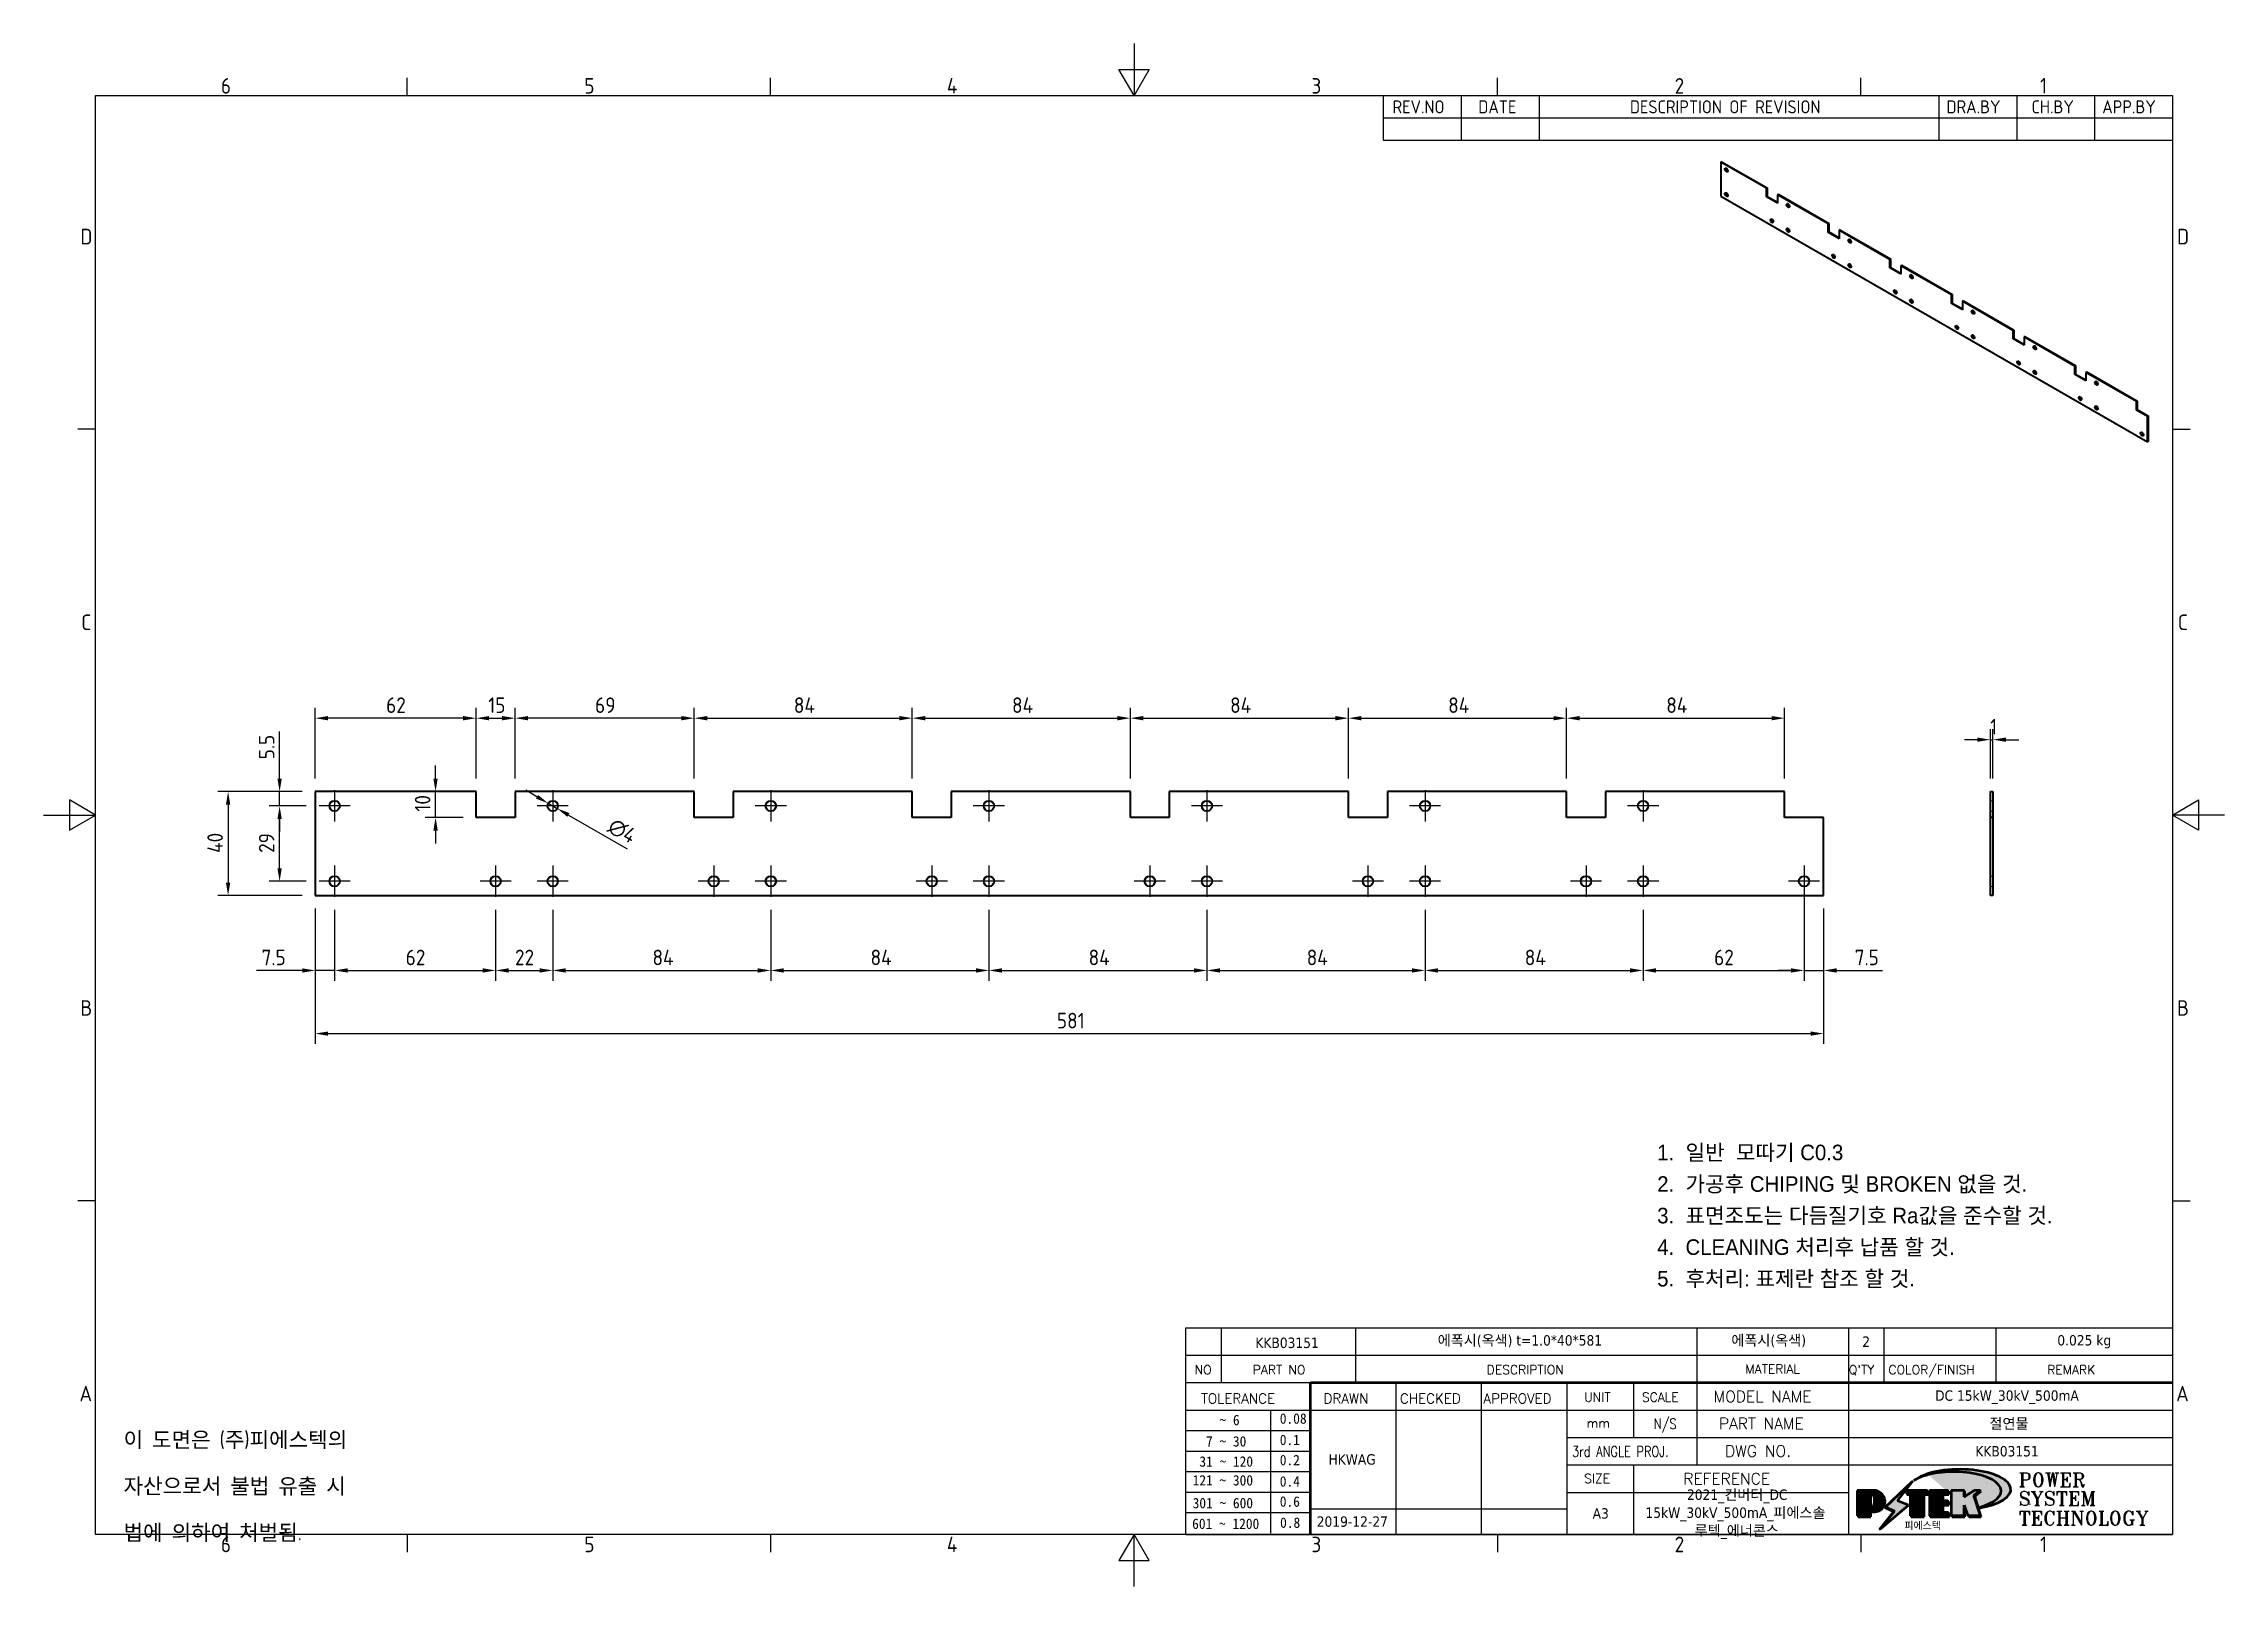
# Model space of a CAD drawing. Header units: millimetres. Extents: x 0 to 840, y 0 to 594.
import ezdxf
from ezdxf.enums import TextEntityAlignment as Align

# ---------------------------------------------------------------- set-up
doc = ezdxf.new("R2010")
doc.units = ezdxf.units.MM
doc.header["$LTSCALE"] = 2
doc.linetypes.add('CHAIN', pattern=[0.7087, 0.4724, -0.0591, 0.1181, -0.0591])
doc.linetypes.add('DASHED', pattern=[0.2067, 0.1654, -0.0413])
doc.layers.get('0').update_dxf_attribs({"color": 3, "lineweight": 25, "true_color": 0x00ff00})
for name, color, linetype, lineweight, true_color in [('가려진 것(ISO)', 2, 'DASHED', 18, 0xffff00), ('가시적인 것(ISO)', 3, 'Continuous', 40, 0x00ff00), ('기호(ISO)', 5, 'Continuous', 25, 0x0000ff), ('제목(ISO)', 5, 'Continuous', 50, 0x0000ff), ('중심 표식(ISO)', 1, 'Continuous', 25, 0xff0000), ('치수(ISO)', 2, 'Continuous', 25, 0xffff00)]:
    doc.layers.add(name, color=color, linetype=linetype, lineweight=lineweight, true_color=true_color)
doc.layers.add('경계(ISO)', color=7, linetype='Continuous', lineweight=25)
doc.layers.add('해치(ISO)', color=7, linetype='Continuous', lineweight=18)
doc.styles.add('HAN_291', font='')
doc.styles.add('HAN_370', font='', dxfattribs={"width": 2})
doc.styles.add('ISO Proportional', font='arial.ttf')
doc.styles.add('ISO ProportionalPSTEK', font='isocp.shx')
doc.styles.add('RC_284', font='ROMANC.shx')
doc.styles.add('RC_287', font='ROMANC.shx')
doc.styles.add('RC_292', font='ROMANC.shx')
doc.styles.add('ROMANT_294', font='romant.shx')
doc.styles.add('문자 텍스트_PSTEK_POSCO', font='isocp.shx')
doc.styles.add('치수 텍스트_PSTEK_POSCO', font='isocp.shx')
doc.styles.add('텍스트 스타일198', font='tahoma.ttf')
doc.styles.add('텍스트 스타일333', font='ROMANC.shx', dxfattribs={"width": 0.8})
doc.styles.get('HAN_291').set_extended_font_data('GulimChe')
doc.styles.get('HAN_370').set_extended_font_data('GulimChe')
doc.dimstyles.new('치수_PSTEK_POSCO', dxfattribs={"dimscale": 2, "dimtxt": 3, "dimasz": 2.5, "dimexe": 2, "dimexo": 2.5, "dimgap": 1, "dimtad": 1, "dimrnd": 1e-08, "dimdsep": 46, "dimtxsty": '치수 텍스트_PSTEK_POSCO', "dimcen": 0.09, "dimdle": 10, "dimclrd": 7, "dimclre": 7, "dimclrt": 2, "dimadec": 1, "dimazin": 2, "dimtfac": 1, "dimtmove": 0, "dimatfit": 3, "dimfxl": 1, "dimtolj": 1, "dimlwd": -1, "dimlwe": -1, "dimarcsym": 0})

msp = doc.modelspace()

# ---------------------------------------------------------------- texts
at = {"layer": '기호(ISO)', "color": 7, "insert": (30.7893, 38.2936), "char_height": 6, "width": 103.280106, "attachment_point": 4, "line_spacing_factor": 1.78626, "style": '문자 텍스트_PSTEK_POSCO'}
msp.add_mtext('{이 도면은 (주)피에스텍의\\P자산으로서 불법 유출 시 \\P법에 의하여 처벌됨.}', dxfattribs=at)

# ---------------------------------------------------------------- blocks, each defined once
blk = doc.blocks.new('경계 Default Border')
at = {"layer": '경계(ISO)'}
for p, q in [((70, 287), (70, 290.4)), ((140, 287), (140, 290.4)), ((280, 287), (280, 290.4)), ((350, 287), (350, 290.4)), ((10, 222.75), (6.6, 222.75)), ((410, 222.75), (413.4, 222.75)), ((10, 74.25), (6.6, 74.25)), ((410, 74.25), (413.4, 74.25)), ((70, 10), (70, 6.6)), ((140, 10), (140, 6.6)), ((280, 10), (280, 6.6)), ((350, 10), (350, 6.6))]:
    blk.add_line(p, q, dxfattribs=at)
at = {"layer": '경계(ISO)', "flags": 128}
for points in [[(210, 297), (210, 287), (207.11, 292), (212.89, 292), (210, 287)], [(10, 10), (10, 287), (410, 287), (410, 10), (10, 10)], [(0, 148.5), (10, 148.5), (5, 151.39), (5, 145.61), (10, 148.5)], [(420, 148.5), (410, 148.5), (415, 151.39), (415, 145.61), (410, 148.5)], [(210, 0), (210, 10), (207.11, 5), (212.89, 5), (210, 10)]]:
    blk.add_lwpolyline(points, dxfattribs=at)
at = {"layer": '경계(ISO)', "color": 2, "true_color": 0xffff00, "char_height": 3, "attachment_point": 7, "style": '문자 텍스트_PSTEK_POSCO'}
for s, insert in [('6', (34.14, 287.37)), ('5', (104.14, 287.37)), ('4', (173.97, 287.4)), ('3', (244.17, 287.37)), ('2', (314.13, 287.37)), ('1', (384.49, 287.4)), ('D', (7.08, 258.35)), ('D', (410.88, 258.35)), ('C', (7.24, 184.1)), ('C', (411.04, 184.1)), ('B', (7.08, 109.85)), ('B', (410.88, 109.85)), ('A', (6.91, 35.62)), ('A', (410.71, 35.62)), ('6', (34.14, 6.57)), ('5', (104.14, 6.57)), ('4', (173.97, 6.6)), ('3', (244.17, 6.57)), ('2', (314.13, 6.57)), ('1', (384.49, 6.6))]:
    blk.add_mtext(s, dxfattribs=dict(at, insert=insert))
blk = doc.blocks.new('제목 블록 PSTEK')
at = {"true_color": 0x848484}
for points in [[(317.22, 17.06), (322.03, 21.63), (322.28, 21.94), (317.05, 16.98), (318.75, 16.19), (316, 12.72), (316.34, 13), (318.92, 16.27)], [(321.98, 19.61), (321.4, 19.61), (321.4, 19.46), (321.98, 19.46)], [(324.66, 19.46), (325.42, 19.46), (325.42, 20.11), (325.24, 20.11), (325.24, 19.61), (324.48, 19.61), (324.48, 15.34), (322.16, 15.34), (322.16, 15.19), (324.66, 15.19)], [(328.29, 19.46), (329.41, 19.46), (329.41, 20.11), (329.23, 20.11), (329.23, 19.61), (328.11, 19.61), (328.11, 18.26), (328.29, 18.26)], [(328.29, 17.42), (329.41, 17.42), (329.41, 18.11), (329.23, 18.11), (329.23, 17.56), (328.11, 17.56), (328.11, 15.99), (328.29, 15.99)], [(332.51, 16.93), (332.33, 17.43), (332.33, 15.34), (330.04, 15.34), (330.04, 15.19), (332.51, 15.19)], [(332.51, 20.11), (332.33, 20.11), (332.33, 19), (332.51, 19.11)], [(335.62, 20.11), (335.25, 20.11), (334.25, 19.31), (335.49, 15.34), (333.2, 15.34), (333.25, 15.19), (335.66, 15.19), (334.43, 19.16)], [(329.54, 15.85), (329.36, 15.85), (329.36, 15.34), (325.83, 15.34), (325.83, 15.19), (329.54, 15.19)]]:
    blk.add_hatch(color=252, dxfattribs=at).paths.add_polyline_path(points)
at = {"true_color": 0x0000ff}
blk.add_hatch(color=5, dxfattribs=at).paths.add_polyline_path([(321.62, 17.42), (319.53, 18.25), (322.45, 22.02), (317.22, 17.06), (318.92, 16.27), (316.17, 12.8)])
at = {"true_color": 0xff0000}
h = blk.add_hatch(color=1, dxfattribs=at)
edge = h.paths.add_edge_path(flags=0)
edge.add_line((314.22, 19.61), (314.22, 17))
edge.add_line((314.22, 17), (314.35, 17))
edge.add_arc((314.35, 17.65), 0.651, 270, 360)
edge.add_line((315, 17.65), (315, 18.96))
edge.add_arc((314.35, 18.96), 0.651, 0, 90)
edge.add_line((314.35, 19.61), (314.22, 19.61))
edge = h.paths.add_edge_path()
edge.add_arc((314.98, 18.29), 1.97, 270, 450)
edge.add_line((314.98, 20.26), (311.77, 20.26))
edge.add_line((311.77, 20.26), (311.77, 15.34))
edge.add_line((311.77, 15.34), (314.22, 15.34))
edge.add_line((314.22, 15.34), (314.22, 16.32))
edge.add_line((314.22, 16.32), (314.98, 16.32))
at = {"true_color": 0x848484}
h = blk.add_hatch(color=252, dxfattribs=at)
edge = h.paths.add_edge_path()
edge.add_arc((314.98, 18.29), 1.97, 270, 406.8279)
edge.add_arc((315.16, 18.14), 1.97, -90, 53.561, ccw=False)
edge.add_line((315.16, 16.17), (314.4, 16.17))
edge.add_line((314.4, 16.17), (314.4, 15.19))
edge.add_line((314.4, 15.19), (311.94, 15.19))
edge.add_line((311.94, 15.19), (311.94, 15.34))
edge.add_line((311.94, 15.34), (314.22, 15.34))
edge.add_line((314.22, 15.34), (314.22, 16.32))
edge.add_line((314.22, 16.32), (314.98, 16.32))
h = blk.add_hatch(color=252, dxfattribs=at)
edge = h.paths.add_edge_path()
edge.add_line((314.4, 19.46), (314.53, 19.46))
edge.add_arc((314.53, 18.81), 0.651, 60.4189, 90, ccw=False)
edge.add_arc((314.35, 18.96), 0.651, 39.9699, 90)
edge.add_line((314.35, 19.61), (314.22, 19.61))
edge.add_line((314.22, 19.61), (314.22, 17))
edge.add_line((314.22, 17), (314.35, 17))
edge.add_arc((314.35, 17.65), 0.651, 270, 274.6931)
edge.add_line((314.4, 17), (314.4, 19.46))
at = {"true_color": 0xff0000}
for points in [[(324.48, 19.61), (325.24, 19.61), (325.24, 20.26), (321.23, 20.26), (321.23, 19.61), (321.98, 19.61), (321.98, 15.34), (324.48, 15.34)], [(329.23, 20.26), (325.66, 20.26), (325.66, 15.34), (329.36, 15.34), (329.36, 15.99), (328.11, 15.99), (328.11, 17.56), (329.23, 17.56), (329.23, 18.26), (328.11, 18.26), (328.11, 19.61), (329.23, 19.61)], [(332.33, 20.26), (329.86, 20.26), (329.86, 15.34), (332.33, 15.34), (332.33, 17.43), (333.07, 15.34), (335.49, 15.34), (334.25, 19.31), (335.44, 20.26), (334.31, 20.26), (332.33, 19)]]:
    blk.add_hatch(color=1, dxfattribs=at).paths.add_polyline_path(points)
at = {"layer": '해치(ISO)', "true_color": 0x27d1fc}
h = blk.add_hatch(color=140, dxfattribs=at)
edge = h.paths.add_edge_path()
edge.add_ellipse((330.37, 20.16), major_axis=(9.1, 0), ratio=0.40699, start_angle=301.3098, end_angle=507.7437)
edge.add_ellipse((331.53, 20.46), major_axis=(-9.82, 0), ratio=0.39426, start_angle=111.5121, end_angle=334.4703, ccw=False)
edge.add_line((335.14, 16.86), (335.1, 16.99))
at = {"color": 180, "true_color": 0x3f00ff}
for p, q in [((182.48, 11.79), (182.48, 51.57)), ((182.48, 51.57), (372.48, 51.57)), ((189.27, 51.57), (189.27, 41.01)), ((215.22, 41.01), (215.22, 51.57)), ((280.88, 51.57), (280.88, 41.01)), ((310.09, 51.57), (310.09, 41.01)), ((316.9, 51.57), (316.9, 41.01)), ((338.46, 51.57), (338.46, 41.01)), ((372.48, 51.57), (372.48, 11.79)), ((182.48, 46.29), (372.48, 46.29)), ((182.48, 41.01), (206.45, 41.01)), ((222.94, 11.79), (222.94, 41.01)), ((239.43, 11.79), (239.43, 41.01)), ((255.92, 11.79), (255.92, 41.01)), ((268.69, 41.01), (268.69, 30.45)), ((280.88, 41.01), (280.88, 25.17)), ((310.09, 41.01), (310.09, 11.79)), ((182.48, 35.73), (206.45, 35.73)), ((198.86, 12.03), (198.86, 35.73)), ((206.45, 35.73), (372.48, 35.73)), ((182.48, 31.78), (206.45, 31.78)), ((255.92, 30.45), (372.48, 30.45)), ((182.48, 27.83), (206.45, 27.83)), ((182.48, 23.88), (206.45, 23.88)), ((255.92, 25.17), (372.48, 25.17)), ((268.69, 25.17), (268.69, 11.79)), ((182.48, 19.93), (206.45, 19.93)), ((255.92, 19.89), (310.09, 19.89)), ((182.48, 15.98), (206.45, 15.98)), ((206.45, 16.74), (255.92, 16.74)), ((182.48, 11.79), (372.48, 11.79))]:
    blk.add_line(p, q, dxfattribs=at)
at = {"color": 7, "lineweight": 50}
for p, q in [((206.45, 11.79), (206.45, 41.01)), ((206.45, 41.01), (372.48, 41.01))]:
    blk.add_line(p, q, dxfattribs=at)
at = {"color": 7}
for p, q in [((322.28, 21.94), (317.05, 16.98)), ((322.45, 22.02), (317.22, 17.06)), ((317.22, 17.06), (322.03, 21.63)), ((319.53, 18.25), (322.45, 22.02)), ((322.03, 21.63), (322.28, 21.94)), ((314.98, 20.26), (311.77, 20.26)), ((311.77, 20.26), (311.77, 15.34)), ((314.98, 20.26), (311.77, 20.26)), ((311.77, 20.26), (311.77, 15.34)), ((314.22, 17), (314.22, 19.61)), ((314.22, 19.61), (314.35, 19.61)), ((314.35, 19.61), (314.22, 19.61)), ((314.22, 19.61), (314.22, 17)), ((314.22, 17), (314.22, 19.61)), ((314.22, 19.61), (314.35, 19.61)), ((314.35, 17), (314.22, 17)), ((314.22, 17), (314.35, 17)), ((314.35, 17), (314.22, 17)), ((314.4, 19.46), (314.53, 19.46)), ((314.4, 17), (314.4, 19.46)), ((315, 18.96), (315, 17.65)), ((315, 18.96), (315, 17.65)), ((316.17, 12.8), (321.62, 17.42)), ((317.05, 16.98), (318.75, 16.19)), ((318.92, 16.27), (317.22, 17.06)), ((317.22, 17.06), (318.92, 16.27)), ((321.62, 17.42), (319.53, 18.25)), ((325.24, 20.26), (321.23, 20.26)), ((321.23, 20.26), (321.23, 19.61)), ((325.24, 20.26), (321.23, 20.26)), ((321.23, 20.26), (321.23, 19.61)), ((321.23, 19.61), (321.98, 19.61)), ((321.23, 19.61), (321.98, 19.61)), ((321.4, 19.61), (321.4, 19.46)), ((321.98, 19.61), (321.4, 19.61)), ((321.4, 19.46), (321.98, 19.46)), ((321.98, 19.61), (321.98, 15.34)), ((321.98, 19.46), (321.98, 19.61)), ((321.98, 19.61), (321.98, 15.34)), ((324.48, 19.61), (325.24, 19.61)), ((324.48, 15.34), (324.48, 19.61)), ((325.24, 19.61), (324.48, 19.61)), ((324.48, 19.61), (324.48, 15.34)), ((324.48, 19.61), (325.24, 19.61)), ((324.48, 15.34), (324.48, 19.61)), ((324.66, 19.46), (325.42, 19.46)), ((324.66, 15.19), (324.66, 19.46)), ((325.24, 19.61), (325.24, 20.26)), ((325.24, 19.61), (325.24, 20.26)), ((325.42, 20.11), (325.24, 20.11)), ((325.24, 20.11), (325.24, 19.61)), ((325.42, 19.46), (325.42, 20.11)), ((329.23, 20.26), (325.66, 20.26)), ((325.66, 20.26), (325.66, 15.34)), ((325.66, 20.26), (325.66, 15.34)), ((329.23, 20.26), (325.66, 20.26)), ((328.11, 18.26), (328.11, 19.61)), ((328.11, 19.61), (329.23, 19.61)), ((329.23, 19.61), (328.11, 19.61)), ((328.11, 19.61), (328.11, 18.26)), ((328.11, 18.26), (328.11, 19.61)), ((328.11, 19.61), (329.23, 19.61)), ((329.23, 18.26), (328.11, 18.26)), ((328.11, 18.26), (328.29, 18.26)), ((329.23, 18.26), (328.11, 18.26)), ((328.11, 17.56), (329.23, 17.56)), ((328.11, 15.99), (328.11, 17.56)), ((329.23, 17.56), (328.11, 17.56)), ((328.11, 17.56), (328.11, 15.99)), ((328.11, 17.56), (329.23, 17.56)), ((328.11, 15.99), (328.11, 17.56)), ((328.29, 18.26), (328.29, 19.46)), ((328.29, 19.46), (329.41, 19.46)), ((328.29, 15.99), (328.29, 17.42)), ((328.29, 17.42), (329.41, 17.42)), ((329.23, 19.61), (329.23, 20.26)), ((329.23, 19.61), (329.23, 20.26)), ((329.41, 20.11), (329.23, 20.11)), ((329.23, 20.11), (329.23, 19.61)), ((329.23, 17.56), (329.23, 18.26)), ((329.23, 17.56), (329.23, 18.26)), ((329.41, 18.11), (329.23, 18.11)), ((329.23, 18.11), (329.23, 17.56)), ((329.41, 19.46), (329.41, 20.11)), ((329.41, 17.42), (329.41, 18.11)), ((332.33, 20.26), (329.86, 20.26)), ((329.86, 20.26), (329.86, 15.34)), ((329.86, 20.26), (329.86, 15.34)), ((332.33, 20.26), (329.86, 20.26)), ((334.31, 20.26), (332.33, 19)), ((332.33, 19), (332.33, 20.26)), ((334.31, 20.26), (332.33, 19)), ((332.33, 19), (332.33, 20.26)), ((332.51, 20.11), (332.33, 20.11)), ((332.33, 20.11), (332.33, 19)), ((332.33, 19), (332.51, 19.11)), ((332.33, 17.43), (333.07, 15.34)), ((332.33, 15.34), (332.33, 17.43)), ((332.51, 16.93), (332.33, 17.43)), ((332.33, 17.43), (332.33, 15.34)), ((332.33, 17.43), (333.07, 15.34)), ((332.33, 15.34), (332.33, 17.43)), ((332.51, 19.11), (332.51, 20.11)), ((332.51, 15.19), (332.51, 16.93)), ((334.25, 19.31), (335.44, 20.26)), ((334.25, 19.31), (335.44, 20.26)), ((335.25, 20.11), (334.25, 19.31)), ((335.49, 15.34), (334.25, 19.31)), ((334.25, 19.31), (335.49, 15.34)), ((335.49, 15.34), (334.25, 19.31)), ((335.44, 20.26), (334.31, 20.26)), ((335.44, 20.26), (334.31, 20.26)), ((334.43, 19.16), (335.62, 20.11)), ((335.66, 15.19), (334.43, 19.16)), ((335.62, 20.11), (335.25, 20.11)), ((345.04, 17.5), (344.99, 17.69)), ((311.77, 15.34), (314.22, 15.34)), ((311.77, 15.34), (314.22, 15.34)), ((314.22, 15.34), (311.94, 15.34)), ((311.94, 15.34), (311.94, 15.19)), ((311.94, 15.19), (314.4, 15.19)), ((314.22, 16.32), (314.98, 16.32)), ((314.22, 15.34), (314.22, 16.32)), ((314.98, 16.32), (314.22, 16.32)), ((314.22, 16.32), (314.22, 15.34)), ((314.22, 16.32), (314.98, 16.32)), ((314.22, 15.34), (314.22, 16.32)), ((314.4, 16.17), (315.16, 16.17)), ((314.4, 15.19), (314.4, 16.17)), ((318.75, 16.19), (316, 12.72)), ((316, 12.72), (316.34, 13)), ((318.92, 16.27), (316.17, 12.8)), ((316.34, 13), (318.92, 16.27)), ((321.98, 15.34), (324.48, 15.34)), ((321.98, 15.34), (324.48, 15.34)), ((324.48, 15.34), (322.16, 15.34)), ((322.16, 15.34), (322.16, 15.19)), ((322.16, 15.19), (324.66, 15.19)), ((325.66, 15.34), (329.36, 15.34)), ((325.66, 15.34), (329.36, 15.34)), ((329.36, 15.34), (325.83, 15.34)), ((325.83, 15.34), (325.83, 15.19)), ((325.83, 15.19), (329.54, 15.19)), ((329.36, 15.99), (328.11, 15.99)), ((328.11, 15.99), (328.29, 15.99)), ((329.36, 15.99), (328.11, 15.99)), ((329.36, 15.34), (329.36, 15.99)), ((329.36, 15.34), (329.36, 15.99)), ((329.54, 15.85), (329.36, 15.85)), ((329.36, 15.85), (329.36, 15.34)), ((329.54, 15.19), (329.54, 15.85)), ((329.86, 15.34), (332.33, 15.34)), ((329.86, 15.34), (332.33, 15.34)), ((332.33, 15.34), (330.04, 15.34)), ((330.04, 15.34), (330.04, 15.19)), ((330.04, 15.19), (332.51, 15.19)), ((333.07, 15.34), (335.49, 15.34)), ((333.07, 15.34), (335.49, 15.34)), ((335.49, 15.34), (333.2, 15.34)), ((333.2, 15.34), (333.25, 15.19)), ((333.25, 15.19), (335.66, 15.19))]:
    blk.add_line(p, q, dxfattribs=at)
at = {"color": 5, "true_color": 0x0000ff}
for p, q in [((322.45, 22.02), (317.22, 17.06)), ((319.53, 18.25), (322.45, 22.02)), ((316.17, 12.8), (321.62, 17.42)), ((317.22, 17.06), (318.92, 16.27)), ((321.62, 17.42), (319.53, 18.25)), ((318.92, 16.27), (316.17, 12.8))]:
    blk.add_line(p, q, dxfattribs=at)
at = {"color": 1, "true_color": 0xff0000}
for p, q in [((314.98, 20.26), (311.77, 20.26)), ((311.77, 20.26), (311.77, 15.34)), ((314.22, 17), (314.22, 19.61)), ((314.22, 19.61), (314.35, 19.61)), ((314.35, 17), (314.22, 17)), ((315, 18.96), (315, 17.65)), ((325.24, 20.26), (321.23, 20.26)), ((321.23, 20.26), (321.23, 19.61)), ((321.23, 19.61), (321.98, 19.61)), ((321.98, 19.61), (321.98, 15.34)), ((324.48, 19.61), (325.24, 19.61)), ((324.48, 15.34), (324.48, 19.61)), ((325.24, 19.61), (325.24, 20.26)), ((329.23, 20.26), (325.66, 20.26)), ((325.66, 20.26), (325.66, 15.34)), ((328.11, 18.26), (328.11, 19.61)), ((328.11, 19.61), (329.23, 19.61)), ((329.23, 18.26), (328.11, 18.26)), ((328.11, 17.56), (329.23, 17.56)), ((328.11, 15.99), (328.11, 17.56)), ((329.23, 19.61), (329.23, 20.26)), ((329.23, 17.56), (329.23, 18.26)), ((332.33, 20.26), (329.86, 20.26)), ((329.86, 20.26), (329.86, 15.34)), ((334.31, 20.26), (332.33, 19)), ((332.33, 19), (332.33, 20.26)), ((332.33, 17.43), (333.07, 15.34)), ((332.33, 15.34), (332.33, 17.43)), ((334.25, 19.31), (335.44, 20.26)), ((335.49, 15.34), (334.25, 19.31)), ((335.44, 20.26), (334.31, 20.26)), ((311.77, 15.34), (314.22, 15.34)), ((314.22, 16.32), (314.98, 16.32)), ((314.22, 15.34), (314.22, 16.32)), ((321.98, 15.34), (324.48, 15.34)), ((325.66, 15.34), (329.36, 15.34)), ((329.36, 15.99), (328.11, 15.99)), ((329.36, 15.34), (329.36, 15.99)), ((329.86, 15.34), (332.33, 15.34)), ((333.07, 15.34), (335.49, 15.34))]:
    blk.add_line(p, q, dxfattribs=at)
at = {"color": 7}
for centre, radius, start, end in [((314.35, 18.96), 0.651, 0, 90), ((314.35, 18.96), 0.651, 39.9699, 90), ((314.35, 18.96), 0.651, 0, 90), ((314.35, 17.65), 0.651, 270, 0), ((314.35, 17.65), 0.651, 270, 0), ((314.35, 17.65), 0.651, 270, 274.6931), ((314.53, 18.81), 0.651, 60.4189, 90), ((314.98, 18.29), 1.97, 270, 90), ((314.98, 18.29), 1.97, 270, 90), ((314.98, 18.29), 1.97, 270, 46.8279), ((315.16, 18.14), 1.97, 270, 53.561)]:
    blk.add_arc(centre, radius, start, end, dxfattribs=at)
at = {"color": 1, "true_color": 0xff0000}
for centre, radius, start, end in [((314.35, 18.96), 0.651, 0, 90), ((314.35, 17.65), 0.651, 270, 0), ((314.98, 18.29), 1.97, 270, 90)]:
    blk.add_arc(centre, radius, start, end, dxfattribs=at)
at = {"layer": '제목(ISO)', "lineweight": 18}
blk.add_line((182.48, 35.73), (182.48, 11.79), dxfattribs=at)
at = {"layer": '제목(ISO)'}
for p, q in [((322.28, 21.94), (317.05, 16.98)), ((322.45, 22.02), (317.22, 17.06)), ((317.22, 17.06), (322.03, 21.63)), ((319.53, 18.25), (322.45, 22.02)), ((322.03, 21.63), (322.28, 21.94)), ((314.98, 20.26), (311.77, 20.26)), ((311.77, 20.26), (311.77, 15.34)), ((314.22, 17), (314.22, 19.61)), ((314.22, 19.61), (314.35, 19.61)), ((314.35, 19.61), (314.22, 19.61)), ((314.22, 19.61), (314.22, 17)), ((314.35, 17), (314.22, 17)), ((314.22, 17), (314.35, 17)), ((314.4, 19.46), (314.53, 19.46)), ((314.4, 17), (314.4, 19.46)), ((315, 18.96), (315, 17.65)), ((316.17, 12.8), (321.62, 17.42)), ((317.05, 16.98), (318.75, 16.19)), ((317.22, 17.06), (318.92, 16.27)), ((318.92, 16.27), (317.22, 17.06)), ((321.62, 17.42), (319.53, 18.25)), ((325.24, 20.26), (321.23, 20.26)), ((321.23, 20.26), (321.23, 19.61)), ((321.23, 19.61), (321.98, 19.61)), ((321.98, 19.61), (321.4, 19.61)), ((321.4, 19.61), (321.4, 19.46)), ((321.4, 19.46), (321.98, 19.46)), ((321.98, 19.61), (321.98, 15.34)), ((321.98, 19.46), (321.98, 19.61)), ((324.48, 19.61), (325.24, 19.61)), ((324.48, 15.34), (324.48, 19.61)), ((325.24, 19.61), (324.48, 19.61)), ((324.48, 19.61), (324.48, 15.34)), ((324.66, 19.46), (325.42, 19.46)), ((324.66, 15.19), (324.66, 19.46)), ((325.24, 19.61), (325.24, 20.26)), ((325.42, 20.11), (325.24, 20.11)), ((325.24, 20.11), (325.24, 19.61)), ((325.42, 19.46), (325.42, 20.11)), ((329.23, 20.26), (325.66, 20.26)), ((325.66, 20.26), (325.66, 15.34)), ((328.11, 18.26), (328.11, 19.61)), ((328.11, 19.61), (329.23, 19.61)), ((329.23, 19.61), (328.11, 19.61)), ((328.11, 19.61), (328.11, 18.26)), ((329.23, 18.26), (328.11, 18.26)), ((328.11, 18.26), (328.29, 18.26)), ((328.11, 15.99), (328.11, 17.56)), ((328.11, 17.56), (329.23, 17.56)), ((329.23, 17.56), (328.11, 17.56)), ((328.11, 17.56), (328.11, 15.99)), ((328.29, 19.46), (329.41, 19.46)), ((328.29, 18.26), (328.29, 19.46)), ((328.29, 17.42), (329.41, 17.42)), ((328.29, 15.99), (328.29, 17.42)), ((329.23, 19.61), (329.23, 20.26)), ((329.41, 20.11), (329.23, 20.11)), ((329.23, 20.11), (329.23, 19.61)), ((329.23, 17.56), (329.23, 18.26)), ((329.41, 18.11), (329.23, 18.11)), ((329.23, 18.11), (329.23, 17.56)), ((329.41, 19.46), (329.41, 20.11)), ((329.41, 17.42), (329.41, 18.11)), ((332.33, 20.26), (329.86, 20.26)), ((329.86, 20.26), (329.86, 15.34)), ((334.31, 20.26), (332.33, 19)), ((332.33, 19), (332.33, 20.26)), ((332.51, 20.11), (332.33, 20.11)), ((332.33, 20.11), (332.33, 19)), ((332.33, 19), (332.51, 19.11)), ((332.33, 15.34), (332.33, 17.43)), ((332.33, 17.43), (333.07, 15.34)), ((332.51, 16.93), (332.33, 17.43)), ((332.33, 17.43), (332.33, 15.34)), ((332.51, 19.11), (332.51, 20.11)), ((332.51, 15.19), (332.51, 16.93)), ((334.25, 19.31), (335.44, 20.26)), ((335.25, 20.11), (334.25, 19.31)), ((335.49, 15.34), (334.25, 19.31)), ((334.25, 19.31), (335.49, 15.34)), ((335.44, 20.26), (334.31, 20.26)), ((334.43, 19.16), (335.62, 20.11)), ((335.66, 15.19), (334.43, 19.16)), ((335.62, 20.11), (335.25, 20.11)), ((311.77, 15.34), (314.22, 15.34)), ((314.22, 15.34), (311.94, 15.34)), ((311.94, 15.34), (311.94, 15.19)), ((311.94, 15.19), (314.4, 15.19)), ((314.22, 15.34), (314.22, 16.32)), ((314.22, 16.32), (314.98, 16.32)), ((314.98, 16.32), (314.22, 16.32)), ((314.22, 16.32), (314.22, 15.34)), ((314.4, 15.19), (314.4, 16.17)), ((314.4, 16.17), (315.16, 16.17)), ((318.75, 16.19), (316, 12.72)), ((316, 12.72), (316.34, 13)), ((318.92, 16.27), (316.17, 12.8)), ((316.34, 13), (318.92, 16.27)), ((321.98, 15.34), (324.48, 15.34)), ((324.48, 15.34), (322.16, 15.34)), ((322.16, 15.34), (322.16, 15.19)), ((322.16, 15.19), (324.66, 15.19)), ((325.66, 15.34), (329.36, 15.34)), ((329.36, 15.34), (325.83, 15.34)), ((325.83, 15.34), (325.83, 15.19)), ((325.83, 15.19), (329.54, 15.19)), ((329.36, 15.99), (328.11, 15.99)), ((328.11, 15.99), (328.29, 15.99)), ((329.36, 15.34), (329.36, 15.99)), ((329.54, 15.85), (329.36, 15.85)), ((329.36, 15.85), (329.36, 15.34)), ((329.54, 15.19), (329.54, 15.85)), ((329.86, 15.34), (332.33, 15.34)), ((332.33, 15.34), (330.04, 15.34)), ((330.04, 15.34), (330.04, 15.19)), ((330.04, 15.19), (332.51, 15.19)), ((333.07, 15.34), (335.49, 15.34)), ((335.49, 15.34), (333.2, 15.34)), ((333.2, 15.34), (333.25, 15.19)), ((333.25, 15.19), (335.66, 15.19))]:
    blk.add_line(p, q, dxfattribs=at)
at = {"layer": '제목(ISO)', "color": 4, "true_color": 0x00ffff}
blk.add_line((335.14, 16.86), (335.1, 16.99), dxfattribs=at)
at = {"layer": '제목(ISO)'}
for centre, radius, start, end in [((314.35, 18.96), 0.651, 0, 90), ((314.35, 18.96), 0.651, 39.9699, 90), ((314.35, 17.65), 0.651, 270, 0), ((314.35, 17.65), 0.651, 270, 274.6931), ((314.53, 18.81), 0.651, 60.4189, 90), ((314.98, 18.29), 1.97, 46.8279, 90), ((314.98, 18.29), 1.97, 270, 46.8279), ((314.98, 18.29), 1.97, 270, 46.8279), ((315.16, 18.14), 1.97, 270, 53.561)]:
    blk.add_arc(centre, radius, start, end, dxfattribs=at)
at = {"layer": '제목(ISO)', "color": 4, "true_color": 0x00ffff}
for centre, major_axis, ratio, start_param, end_param in [((331.53, 20.46), (9.82, 0), 0.39426, 5.087845, 8.9792), ((330.37, 20.16), (9.1, 0), 0.40699, 5.258849, 8.861799)]:
    blk.add_ellipse(centre, major_axis=major_axis, ratio=ratio, start_param=start_param, end_param=end_param, dxfattribs=at)
at = {"color": 2, "true_color": 0xffff00}
for s, height, style, p in [('NO', 1.742, 'RC_284', (184.14, 42.62)), ('PART NO', 1.742, 'RC_284', (195.34, 42.62)), ('DESCRIPTION', 1.7424, 'RC_284', (240.4, 42.62)), ("Q'TY", 1.742, 'RC_284', (310.14, 42.62)), ('COLOR/FINISH', 1.7424, 'RC_284', (317.77, 42.62)), ('REMARK', 1.742, 'RC_284', (348.35, 42.62)), (' TOLERANCE', 1.9, 'RC_287', (184.09, 37.01)), ('DRAWN', 1.9, 'RC_287', (208.98, 37.01)), ('CHECKED', 1.9, 'RC_287', (223.69, 37.01)), ('APPROVED', 1.9, 'RC_287', (239.78, 37.01)), ('UNIT', 1.742, 'RC_284', (259.17, 37.34)), ('SCALE', 1.742, 'RC_284', (270.29, 37.34)), ('MODEL NAME', 2.178, 'RC_292', (284.1, 37.25)), ('    ~ 6', 2, 'HAN_291', (183.77, 32.82)), ('0.08', 2, 'HAN_291', (200.55, 33.1)), ('PART NAME', 2.178, 'RC_292', (285.14, 32.03)), ('  7 ~ 30', 2, 'HAN_291', (183.77, 28.71)), ('0.1', 2, 'HAN_291', (200.55, 28.99)), ('mm', 1.742, 'RC_284', (259.65, 32.35)), (' 31 ~ 120', 2, 'HAN_291', (183.77, 24.83)), ('0.2', 2, 'HAN_291', (200.55, 25.11)), (' DWG NO.', 2.178, 'RC_292', (284.81, 26.75)), ('121 ~ 300', 2, 'HAN_291', (183.77, 21.21)), ('0.4', 2, 'HAN_291', (200.55, 21)), ('SIZE', 1.742, 'RC_284', (259.17, 21.69)), ('REFERENCE', 2.178, 'RC_292', (278.27, 21.43)), ('301 ~ 600', 2, 'HAN_291', (183.77, 16.83)), ('0.6', 2, 'HAN_291', (200.55, 17.12)), ('601 ~ 1200', 2, 'HAN_291', (183.68, 12.85)), ('0.8', 2, 'HAN_291', (200.61, 13.06))]:
    blk.add_text(s, height=height, dxfattribs=dict(at, style=style)).set_placement(p)
at = {"color": 2, "true_color": 0xffff00, "style": 'RC_284'}
blk.add_text('MATERIAL', height=1.742, dxfattribs=at).set_placement((295.48, 43.65), align=Align.MIDDLE_CENTER)
at = {"color": 7, "style": '텍스트 스타일333', "width": 0.8}
blk.add_text('N/S', height=2, dxfattribs=at).set_placement((274.78, 33.09), align=Align.MIDDLE_CENTER)
at = {"color": 2, "true_color": 0xffff00, "style": '텍스트 스타일333', "width": 0.8}
blk.add_text('3rd ANGLE PROJ.', height=2, dxfattribs=at).set_placement((256.84, 26.76))
at = {"color": 7, "style": 'ROMANT_294'}
for s, p in [('POWER', (342.83, 20.97)), ('SYSTEM', (342.83, 17.33)), ('TECHNOLOGY', (342.83, 13.57))]:
    blk.add_text(s, height=2.7, dxfattribs=at).set_placement(p)
at = {"color": 7, "insert": (320.85, 14.21), "char_height": 1.4, "attachment_point": 1, "line_spacing_factor": 0.332, "style": 'HAN_370'}
blk.add_mtext('\\fHY견고딕|b0|i0;\\H1.4000;피에스텍', dxfattribs=at)
at = {"layer": '제목(ISO)', "color": 7, "style": '텍스트 스타일198'}
for tag, p in [('설명_001', (230.97, 48.15)), ('재질_001', (287.51, 48.16)), ('질량\\P3;_001', (350.3, 48.16)), ('부품_번호_001', (195.85, 47.68)), ("3._Q'TY_001", (312.73, 47.9)), ('1._MODEL_NAME_001', (326.77, 37.52)), ('제목_001', (337.22, 32.13)), ('설계자_001', (209.94, 25.23)), ('부품_번호_001', (334.51, 26.81)), ('시트_크기_001', (260.81, 14.84)), ('프로젝트_002', (270.98, 14.98)), ('프로젝트_001', (278.97, 18.44)), ('작성_날짜_001', (207.67, 13.27)), ('프로젝트_003', (280.45, 11.55))]:
    blk.add_attdef(tag, p, '', height=2, dxfattribs=at)
for tag, p in [('4._COLOR', (327.68, 48.93)), ('점검자', (231.18, 26.23)), ('엔지니어링_승인자', (247.67, 26.23)), ('점검_날짜', (231.18, 14.27)), ('엔지니어링_승인_날짜', (247.67, 14.27))]:
    blk.add_attdef(tag, text='', height=2, dxfattribs=at).set_placement(p, align=Align.MIDDLE_CENTER)
blk = doc.blocks.new('리비전 내역')
at = {"layer": '기호(ISO)'}
for p, q in [((258, 287), (410, 287)), ((258, 287), (258, 282.72)), ((273, 287), (273, 282.72)), ((288, 287), (288, 282.72)), ((365, 287), (365, 282.72)), ((380, 287), (380, 282.72)), ((395, 287), (395, 282.72)), ((410, 287), (410, 282.72)), ((258, 282.72), (410, 282.72)), ((258, 282.72), (258, 278.44)), ((273, 282.72), (273, 278.44)), ((288, 282.72), (288, 278.44)), ((365, 282.72), (365, 278.44)), ((380, 282.72), (380, 278.44)), ((395, 282.72), (395, 278.44)), ((410, 282.72), (410, 278.44)), ((258, 278.44), (410, 278.44))]:
    blk.add_line(p, q, dxfattribs=at)
at = {"layer": '기호(ISO)', "color": 2, "true_color": 0xffff00, "char_height": 2.5, "attachment_point": 7, "style": 'ISO ProportionalPSTEK'}
for s, insert in [('REV.NO', (259.79, 283.58)), ('DATE', (276.31, 283.58)), ('DESCRIPTION OF REVISION', (305.51, 283.58)), ('DRA.BY', (366.48, 283.58)), ('CH.BY', (382.86, 283.58)), ('APP.BY', (396.48, 283.58))]:
    blk.add_mtext(s, dxfattribs=dict(at, insert=insert))
blk = doc.blocks.new('*D22')
at = {"layer": 'Defpoints', "color": 0, "transparency": 16777216}
for p in [(90.9, 300.5), (106.1, 300.5), (106.1, 271.5)]:
    blk.add_point(p, dxfattribs=at)
at = {"layer": '치수(ISO)', "color": 7, "transparency": 16777216}
for p, q in [((101.1, 300.5), (86.9, 300.5)), ((90.9, 276.5), (90.9, 295.5)), ((101.1, 271.5), (86.9, 271.5))]:
    blk.add_line(p, q, dxfattribs=at)
for points in [[(90.07, 295.5), (91.73, 295.5), (90.9, 300.5)], [(90.07, 276.5), (91.73, 276.5), (90.9, 271.5)]]:
    blk.add_solid(points, dxfattribs=at)
at = {"layer": '치수(ISO)', "color": 2, "transparency": 16777216, "insert": (85.9, 282.41), "char_height": 6, "attachment_point": 4, "rotation": 90, "style": '치수 텍스트_PSTEK_POSCO'}
blk.add_mtext('\\A1;29', dxfattribs=at)
blk = doc.blocks.new('*D23')
at = {"layer": 'Defpoints', "color": 0, "transparency": 16777216}
for p in [(104.6, 306), (71.06, 266), (104.6, 266)]:
    blk.add_point(p, dxfattribs=at)
at = {"layer": '치수(ISO)', "color": 7, "transparency": 16777216}
for p, q in [((99.6, 306), (67.06, 306)), ((71.06, 301), (71.06, 271)), ((99.6, 266), (67.06, 266))]:
    blk.add_line(p, q, dxfattribs=at)
for points in [[(70.23, 301), (71.9, 301), (71.06, 306)], [(70.23, 271), (71.9, 271), (71.06, 266)]]:
    blk.add_solid(points, dxfattribs=at)
at = {"layer": '치수(ISO)', "color": 2, "transparency": 16777216, "insert": (66.06, 282.4), "char_height": 6, "attachment_point": 4, "rotation": 90, "style": '치수 텍스트_PSTEK_POSCO'}
blk.add_mtext('\\A1;40', dxfattribs=at)
blk = doc.blocks.new('*D24')
at = {"layer": 'Defpoints', "color": 0, "transparency": 16777216}
for p in [(104.6, 266), (112.1, 265.5), (112.1, 237.15)]:
    blk.add_point(p, dxfattribs=at)
at = {"layer": '치수(ISO)', "color": 7, "transparency": 16777216}
for p, q in [((104.6, 261), (104.6, 233.15)), ((112.1, 260.5), (112.1, 233.15)), ((99.6, 237.15), (81.96, 237.15)), ((112.1, 237.15), (104.6, 237.15)), ((117.1, 237.15), (122.1, 237.15))]:
    blk.add_line(p, q, dxfattribs=at)
for points in [[(99.6, 237.98), (99.6, 236.31), (104.6, 237.15)], [(117.1, 237.98), (117.1, 236.31), (112.1, 237.15)]]:
    blk.add_solid(points, dxfattribs=at)
at = {"layer": '치수(ISO)', "color": 2, "transparency": 16777216, "insert": (83.96, 242.15), "char_height": 6, "attachment_point": 4, "style": '치수 텍스트_PSTEK_POSCO'}
blk.add_mtext('\\A1;7.5', dxfattribs=at)
blk = doc.blocks.new('*D25')
at = {"layer": 'Defpoints', "color": 0, "transparency": 16777216}
for p in [(112.1, 265.5), (174.1, 265.5), (174.1, 237.15)]:
    blk.add_point(p, dxfattribs=at)
at = {"layer": '치수(ISO)', "color": 7, "transparency": 16777216}
for p, q in [((112.1, 260.5), (112.1, 233.15)), ((174.1, 260.5), (174.1, 233.15)), ((117.1, 237.15), (169.1, 237.15))]:
    blk.add_line(p, q, dxfattribs=at)
for points in [[(117.1, 237.98), (117.1, 236.31), (112.1, 237.15)], [(169.1, 237.98), (169.1, 236.31), (174.1, 237.15)]]:
    blk.add_solid(points, dxfattribs=at)
at = {"layer": '치수(ISO)', "color": 2, "transparency": 16777216, "insert": (139.46, 242.15), "char_height": 6, "attachment_point": 4, "style": '치수 텍스트_PSTEK_POSCO'}
blk.add_mtext('\\A1;62', dxfattribs=at)
blk = doc.blocks.new('*D26')
at = {"layer": 'Defpoints', "color": 0, "transparency": 16777216}
for p in [(174.1, 265.5), (196.1, 265.5), (196.1, 237.15)]:
    blk.add_point(p, dxfattribs=at)
at = {"layer": '치수(ISO)', "color": 7, "transparency": 16777216}
for p, q in [((174.1, 260.5), (174.1, 233.15)), ((196.1, 260.5), (196.1, 233.15)), ((179.1, 237.15), (191.1, 237.15))]:
    blk.add_line(p, q, dxfattribs=at)
for points in [[(179.1, 237.98), (179.1, 236.31), (174.1, 237.15)], [(191.1, 237.98), (191.1, 236.31), (196.1, 237.15)]]:
    blk.add_solid(points, dxfattribs=at)
at = {"layer": '치수(ISO)', "color": 2, "transparency": 16777216, "insert": (181.57, 242.15), "char_height": 6, "attachment_point": 4, "style": '치수 텍스트_PSTEK_POSCO'}
blk.add_mtext('\\A1;22', dxfattribs=at)
blk = doc.blocks.new('*D27')
at = {"layer": 'Defpoints', "color": 0, "transparency": 16777216}
for p in [(196.1, 265.5), (280.1, 265.5), (280.1, 237.15)]:
    blk.add_point(p, dxfattribs=at)
at = {"layer": '치수(ISO)', "color": 7, "transparency": 16777216}
for p, q in [((196.1, 260.5), (196.1, 233.15)), ((280.1, 260.5), (280.1, 233.15)), ((201.1, 237.15), (275.1, 237.15))]:
    blk.add_line(p, q, dxfattribs=at)
for points in [[(201.1, 237.98), (201.1, 236.31), (196.1, 237.15)], [(275.1, 237.98), (275.1, 236.31), (280.1, 237.15)]]:
    blk.add_solid(points, dxfattribs=at)
at = {"layer": '치수(ISO)', "color": 2, "transparency": 16777216, "insert": (234.52, 242.15), "char_height": 6, "attachment_point": 4, "style": '치수 텍스트_PSTEK_POSCO'}
blk.add_mtext('\\A1;84', dxfattribs=at)
blk = doc.blocks.new('*D28')
at = {"layer": 'Defpoints', "color": 0, "transparency": 16777216}
for p in [(280.1, 265.5), (364.1, 265.5), (364.1, 237.15)]:
    blk.add_point(p, dxfattribs=at)
at = {"layer": '치수(ISO)', "color": 7, "transparency": 16777216}
for p, q in [((280.1, 260.5), (280.1, 233.15)), ((364.1, 260.5), (364.1, 233.15)), ((285.1, 237.15), (359.1, 237.15))]:
    blk.add_line(p, q, dxfattribs=at)
for points in [[(285.1, 237.98), (285.1, 236.31), (280.1, 237.15)], [(359.1, 237.98), (359.1, 236.31), (364.1, 237.15)]]:
    blk.add_solid(points, dxfattribs=at)
at = {"layer": '치수(ISO)', "color": 2, "transparency": 16777216, "insert": (318.52, 242.15), "char_height": 6, "attachment_point": 4, "style": '치수 텍스트_PSTEK_POSCO'}
blk.add_mtext('\\A1;84', dxfattribs=at)
blk = doc.blocks.new('*D29')
at = {"layer": 'Defpoints', "color": 0, "transparency": 16777216}
for p in [(364.1, 265.5), (448.1, 265.5), (448.1, 237.15)]:
    blk.add_point(p, dxfattribs=at)
at = {"layer": '치수(ISO)', "color": 7, "transparency": 16777216}
for p, q in [((364.1, 260.5), (364.1, 233.15)), ((448.1, 260.5), (448.1, 233.15)), ((369.1, 237.15), (443.1, 237.15))]:
    blk.add_line(p, q, dxfattribs=at)
for points in [[(369.1, 237.98), (369.1, 236.31), (364.1, 237.15)], [(443.1, 237.98), (443.1, 236.31), (448.1, 237.15)]]:
    blk.add_solid(points, dxfattribs=at)
at = {"layer": '치수(ISO)', "color": 2, "transparency": 16777216, "insert": (402.52, 242.15), "char_height": 6, "attachment_point": 4, "style": '치수 텍스트_PSTEK_POSCO'}
blk.add_mtext('\\A1;84', dxfattribs=at)
blk = doc.blocks.new('*D30')
at = {"layer": 'Defpoints', "color": 0, "transparency": 16777216}
for p in [(448.1, 265.5), (532.1, 265.5), (532.1, 237.15)]:
    blk.add_point(p, dxfattribs=at)
at = {"layer": '치수(ISO)', "color": 7, "transparency": 16777216}
for p, q in [((448.1, 260.5), (448.1, 233.15)), ((532.1, 260.5), (532.1, 233.15)), ((453.1, 237.15), (527.1, 237.15))]:
    blk.add_line(p, q, dxfattribs=at)
for points in [[(453.1, 237.98), (453.1, 236.31), (448.1, 237.15)], [(527.1, 237.98), (527.1, 236.31), (532.1, 237.15)]]:
    blk.add_solid(points, dxfattribs=at)
at = {"layer": '치수(ISO)', "color": 2, "transparency": 16777216, "insert": (486.52, 242.15), "char_height": 6, "attachment_point": 4, "style": '치수 텍스트_PSTEK_POSCO'}
blk.add_mtext('\\A1;84', dxfattribs=at)
blk = doc.blocks.new('*D31')
at = {"layer": 'Defpoints', "color": 0, "transparency": 16777216}
for p in [(532.1, 265.5), (616.1, 265.5), (616.1, 237.15)]:
    blk.add_point(p, dxfattribs=at)
at = {"layer": '치수(ISO)', "color": 7, "transparency": 16777216}
for p, q in [((532.1, 260.5), (532.1, 233.15)), ((616.1, 260.5), (616.1, 233.15)), ((537.1, 237.15), (611.1, 237.15))]:
    blk.add_line(p, q, dxfattribs=at)
for points in [[(537.1, 237.98), (537.1, 236.31), (532.1, 237.15)], [(611.1, 237.98), (611.1, 236.31), (616.1, 237.15)]]:
    blk.add_solid(points, dxfattribs=at)
at = {"layer": '치수(ISO)', "color": 2, "transparency": 16777216, "insert": (570.52, 242.15), "char_height": 6, "attachment_point": 4, "style": '치수 텍스트_PSTEK_POSCO'}
blk.add_mtext('\\A1;84', dxfattribs=at)
blk = doc.blocks.new('*D32')
at = {"layer": 'Defpoints', "color": 0, "transparency": 16777216}
for p in [(678.1, 271.5), (616.1, 265.5), (678.1, 237.15)]:
    blk.add_point(p, dxfattribs=at)
at = {"layer": '치수(ISO)', "color": 7, "transparency": 16777216}
for p, q in [((616.1, 260.5), (616.1, 233.15)), ((678.1, 266.5), (678.1, 233.15)), ((621.1, 237.15), (673.1, 237.15))]:
    blk.add_line(p, q, dxfattribs=at)
for points in [[(621.1, 237.98), (621.1, 236.31), (616.1, 237.15)], [(673.1, 237.98), (673.1, 236.31), (678.1, 237.15)]]:
    blk.add_solid(points, dxfattribs=at)
at = {"layer": '치수(ISO)', "color": 2, "transparency": 16777216, "insert": (643.46, 242.15), "char_height": 6, "attachment_point": 4, "style": '치수 텍스트_PSTEK_POSCO'}
blk.add_mtext('\\A1;62', dxfattribs=at)
blk = doc.blocks.new('*D33')
at = {"layer": 'Defpoints', "color": 0, "transparency": 16777216}
for p in [(678.1, 271.5), (685.6, 266), (685.6, 237.15)]:
    blk.add_point(p, dxfattribs=at)
at = {"layer": '치수(ISO)', "color": 7, "transparency": 16777216}
for p, q in [((678.1, 266.5), (678.1, 233.15)), ((685.6, 261), (685.6, 233.15)), ((673.1, 237.15), (668.1, 237.15)), ((678.1, 237.15), (685.6, 237.15)), ((690.6, 237.15), (708.25, 237.15))]:
    blk.add_line(p, q, dxfattribs=at)
for points in [[(673.1, 237.98), (673.1, 236.31), (678.1, 237.15)], [(690.6, 237.98), (690.6, 236.31), (685.6, 237.15)]]:
    blk.add_solid(points, dxfattribs=at)
at = {"layer": '치수(ISO)', "color": 2, "transparency": 16777216, "insert": (697.6, 242.15), "char_height": 6, "attachment_point": 4, "style": '치수 텍스트_PSTEK_POSCO'}
blk.add_mtext('\\A1;7.5', dxfattribs=at)
blk = doc.blocks.new('*D34')
at = {"layer": 'Defpoints', "color": 0, "transparency": 16777216}
for p in [(104.6, 334.28), (104.6, 306), (166.6, 306)]:
    blk.add_point(p, dxfattribs=at)
at = {"layer": '치수(ISO)', "color": 7, "transparency": 16777216}
for p, q in [((104.6, 311), (104.6, 338.28)), ((166.6, 311), (166.6, 338.28)), ((161.6, 334.28), (109.6, 334.28))]:
    blk.add_line(p, q, dxfattribs=at)
for points in [[(109.6, 335.11), (109.6, 333.44), (104.6, 334.28)], [(161.6, 335.11), (161.6, 333.44), (166.6, 334.28)]]:
    blk.add_solid(points, dxfattribs=at)
at = {"layer": '치수(ISO)', "color": 2, "transparency": 16777216, "insert": (131.94, 339.28), "char_height": 6, "attachment_point": 4, "style": '치수 텍스트_PSTEK_POSCO'}
blk.add_mtext('\\A1;62', dxfattribs=at)
blk = doc.blocks.new('*D35')
at = {"layer": 'Defpoints', "color": 0, "transparency": 16777216}
for p in [(181.6, 334.28), (166.6, 306), (181.6, 306)]:
    blk.add_point(p, dxfattribs=at)
at = {"layer": '치수(ISO)', "color": 7, "transparency": 16777216}
for p, q in [((166.6, 311), (166.6, 338.28)), ((181.6, 311), (181.6, 338.28)), ((171.6, 334.28), (176.6, 334.28))]:
    blk.add_line(p, q, dxfattribs=at)
for points in [[(171.6, 335.11), (171.6, 333.44), (166.6, 334.28)], [(176.6, 335.11), (176.6, 333.44), (181.6, 334.28)]]:
    blk.add_solid(points, dxfattribs=at)
at = {"layer": '치수(ISO)', "color": 2, "transparency": 16777216, "insert": (171.28, 339.28), "char_height": 6, "attachment_point": 4, "style": '치수 텍스트_PSTEK_POSCO'}
blk.add_mtext('\\A1;15', dxfattribs=at)
blk = doc.blocks.new('*D36')
at = {"layer": 'Defpoints', "color": 0, "transparency": 16777216}
for p in [(150.98, 306), (150.98, 306), (166.6, 296)]:
    blk.add_point(p, dxfattribs=at)
at = {"layer": '치수(ISO)', "color": 7, "transparency": 16777216}
for p, q in [((150.98, 311), (150.98, 316)), ((150.98, 296), (150.98, 306)), ((161.6, 296), (146.98, 296)), ((150.98, 291), (150.98, 286))]:
    blk.add_line(p, q, dxfattribs=at)
for points in [[(150.14, 311), (151.81, 311), (150.98, 306)], [(150.14, 291), (151.81, 291), (150.98, 296)]]:
    blk.add_solid(points, dxfattribs=at)
at = {"layer": '치수(ISO)', "color": 2, "transparency": 16777216, "insert": (145.98, 298.3), "char_height": 6, "attachment_point": 4, "rotation": 90, "style": '치수 텍스트_PSTEK_POSCO'}
blk.add_mtext('\\A1;10', dxfattribs=at)
blk = doc.blocks.new('*D37')
at = {"layer": 'Defpoints', "color": 0, "transparency": 16777216}
for p in [(194.37, 301.5), (197.84, 299.5)]:
    blk.add_point(p, dxfattribs=at)
at = {"layer": '치수(ISO)', "color": 7, "transparency": 16777216}
for p, q in [((190.04, 304), (185.71, 306.5)), ((194.37, 301.5), (197.84, 299.5)), ((202.17, 297), (224.77, 283.95))]:
    blk.add_line(p, q, dxfattribs=at)
for points in [[(190.46, 304.72), (189.63, 303.28), (194.37, 301.5)], [(202.58, 297.72), (201.75, 296.28), (197.84, 299.5)]]:
    blk.add_solid(points, dxfattribs=at)
at = {"layer": '치수(ISO)', "color": 2, "transparency": 16777216, "insert": (218.27, 293.48), "char_height": 6, "attachment_point": 4, "rotation": 330, "style": '치수 텍스트_PSTEK_POSCO'}
blk.add_mtext('\\A1;∅4', dxfattribs=at)
blk = doc.blocks.new('*D38')
at = {"layer": 'Defpoints', "color": 0, "transparency": 16777216}
for p in [(104.6, 266), (685.6, 266), (685.6, 212.83)]:
    blk.add_point(p, dxfattribs=at)
at = {"layer": '치수(ISO)', "color": 7, "transparency": 16777216}
for p, q in [((104.6, 261), (104.6, 208.83)), ((685.6, 261), (685.6, 208.83)), ((109.6, 212.83), (680.6, 212.83))]:
    blk.add_line(p, q, dxfattribs=at)
for points in [[(109.6, 213.66), (109.6, 212), (104.6, 212.83)], [(680.6, 213.66), (680.6, 212), (685.6, 212.83)]]:
    blk.add_solid(points, dxfattribs=at)
at = {"layer": '치수(ISO)', "color": 2, "transparency": 16777216, "insert": (390.3, 217.83), "char_height": 6, "attachment_point": 4, "style": '치수 텍스트_PSTEK_POSCO'}
blk.add_mtext('\\A1;581', dxfattribs=at)
blk = doc.blocks.new('*D39')
at = {"layer": 'Defpoints', "color": 0, "transparency": 16777216}
for p in [(750.87, 326), (749.87, 306), (750.87, 306)]:
    blk.add_point(p, dxfattribs=at)
at = {"layer": '치수(ISO)', "color": 7, "transparency": 16777216}
for p, q in [((749.87, 311), (749.87, 330)), ((750.87, 311), (750.87, 330)), ((744.87, 326), (739.87, 326)), ((749.87, 326), (750.87, 326)), ((755.87, 326), (760.87, 326))]:
    blk.add_line(p, q, dxfattribs=at)
for points in [[(744.87, 326.83), (744.87, 325.17), (749.87, 326)], [(755.87, 326.83), (755.87, 325.17), (750.87, 326)]]:
    blk.add_solid(points, dxfattribs=at)
at = {"layer": '치수(ISO)', "color": 2, "transparency": 16777216, "insert": (749.77, 331), "char_height": 6, "attachment_point": 4, "style": '치수 텍스트_PSTEK_POSCO'}
blk.add_mtext('\\A1;1', dxfattribs=at)
blk = doc.blocks.new('주석-가공')
at = {"layer": '기호(ISO)', "color": 2, "true_color": 0xffff00, "insert": (-40.78, 13.72), "char_height": 3, "width": 95.5251, "attachment_point": 1, "line_spacing_factor": 1.214608, "style": 'ISO Proportional'}
blk.add_mtext('\\f굴림|b0|i0;\\H3.0000;1.  일반  모따기 C0.3\\P2.  가공후 CHIPING 및 BROKEN 없을 것.\\P3.  표면조도는 다듬질기호 Ra값을 준수할 것.\\P4.  CLEANING 처리후 납품 할 것.\\P5.  후처리: 표제란 참조 할 것.', dxfattribs=at)
blk = doc.blocks.new('*D40')
at = {"layer": 'Defpoints', "color": 0, "transparency": 16777216}
for p in [(181.6, 334.28), (181.6, 306), (250.6, 306)]:
    blk.add_point(p, dxfattribs=at)
at = {"layer": '치수(ISO)', "color": 7, "transparency": 16777216}
for p, q in [((181.6, 311), (181.6, 338.28)), ((250.6, 311), (250.6, 338.28)), ((245.6, 334.28), (186.6, 334.28))]:
    blk.add_line(p, q, dxfattribs=at)
for points in [[(186.6, 335.11), (186.6, 333.44), (181.6, 334.28)], [(245.6, 335.11), (245.6, 333.44), (250.6, 334.28)]]:
    blk.add_solid(points, dxfattribs=at)
at = {"layer": '치수(ISO)', "color": 2, "transparency": 16777216, "insert": (212.41, 339.28), "char_height": 6, "attachment_point": 4, "style": '치수 텍스트_PSTEK_POSCO'}
blk.add_mtext('\\A1;69', dxfattribs=at)
blk = doc.blocks.new('*D41')
at = {"layer": 'Defpoints', "color": 0, "transparency": 16777216}
for p in [(334.6, 334.28), (250.6, 306), (334.6, 306)]:
    blk.add_point(p, dxfattribs=at)
at = {"layer": '치수(ISO)', "color": 7, "transparency": 16777216}
for p, q in [((250.6, 311), (250.6, 338.28)), ((334.6, 311), (334.6, 338.28)), ((255.6, 334.28), (329.6, 334.28))]:
    blk.add_line(p, q, dxfattribs=at)
for points in [[(255.6, 335.11), (255.6, 333.44), (250.6, 334.28)], [(329.6, 335.11), (329.6, 333.44), (334.6, 334.28)]]:
    blk.add_solid(points, dxfattribs=at)
at = {"layer": '치수(ISO)', "color": 2, "transparency": 16777216, "insert": (288.98, 339.28), "char_height": 6, "attachment_point": 4, "style": '치수 텍스트_PSTEK_POSCO'}
blk.add_mtext('\\A1;84', dxfattribs=at)
blk = doc.blocks.new('*D42')
at = {"layer": 'Defpoints', "color": 0, "transparency": 16777216}
for p in [(418.6, 334.28), (334.6, 306), (418.6, 306)]:
    blk.add_point(p, dxfattribs=at)
at = {"layer": '치수(ISO)', "color": 7, "transparency": 16777216}
for p, q in [((334.6, 311), (334.6, 338.28)), ((418.6, 311), (418.6, 338.28)), ((339.6, 334.28), (413.6, 334.28))]:
    blk.add_line(p, q, dxfattribs=at)
for points in [[(339.6, 335.11), (339.6, 333.44), (334.6, 334.28)], [(413.6, 335.11), (413.6, 333.44), (418.6, 334.28)]]:
    blk.add_solid(points, dxfattribs=at)
at = {"layer": '치수(ISO)', "color": 2, "transparency": 16777216, "insert": (373.02, 339.28), "char_height": 6, "attachment_point": 4, "style": '치수 텍스트_PSTEK_POSCO'}
blk.add_mtext('\\A1;84', dxfattribs=at)
blk = doc.blocks.new('*D43')
at = {"layer": 'Defpoints', "color": 0, "transparency": 16777216}
for p in [(502.6, 334.28), (418.6, 306), (502.6, 306)]:
    blk.add_point(p, dxfattribs=at)
at = {"layer": '치수(ISO)', "color": 7, "transparency": 16777216}
for p, q in [((418.6, 311), (418.6, 338.28)), ((502.6, 311), (502.6, 338.28)), ((423.6, 334.28), (497.6, 334.28))]:
    blk.add_line(p, q, dxfattribs=at)
for points in [[(423.6, 335.11), (423.6, 333.44), (418.6, 334.28)], [(497.6, 335.11), (497.6, 333.44), (502.6, 334.28)]]:
    blk.add_solid(points, dxfattribs=at)
at = {"layer": '치수(ISO)', "color": 2, "transparency": 16777216, "insert": (457.02, 339.28), "char_height": 6, "attachment_point": 4, "style": '치수 텍스트_PSTEK_POSCO'}
blk.add_mtext('\\A1;84', dxfattribs=at)
blk = doc.blocks.new('*D44')
at = {"layer": 'Defpoints', "color": 0, "transparency": 16777216}
for p in [(586.6, 334.28), (502.6, 306), (586.6, 306)]:
    blk.add_point(p, dxfattribs=at)
at = {"layer": '치수(ISO)', "color": 7, "transparency": 16777216}
for p, q in [((502.6, 311), (502.6, 338.28)), ((586.6, 311), (586.6, 338.28)), ((507.6, 334.28), (581.6, 334.28))]:
    blk.add_line(p, q, dxfattribs=at)
for points in [[(507.6, 335.11), (507.6, 333.44), (502.6, 334.28)], [(581.6, 335.11), (581.6, 333.44), (586.6, 334.28)]]:
    blk.add_solid(points, dxfattribs=at)
at = {"layer": '치수(ISO)', "color": 2, "transparency": 16777216, "insert": (541.02, 339.28), "char_height": 6, "attachment_point": 4, "style": '치수 텍스트_PSTEK_POSCO'}
blk.add_mtext('\\A1;84', dxfattribs=at)
blk = doc.blocks.new('*D45')
at = {"layer": 'Defpoints', "color": 0, "transparency": 16777216}
for p in [(670.6, 334.28), (586.6, 306), (670.6, 306)]:
    blk.add_point(p, dxfattribs=at)
at = {"layer": '치수(ISO)', "color": 7, "transparency": 16777216}
for p, q in [((586.6, 311), (586.6, 338.28)), ((670.6, 311), (670.6, 338.28)), ((591.6, 334.28), (665.6, 334.28))]:
    blk.add_line(p, q, dxfattribs=at)
for points in [[(591.6, 335.11), (591.6, 333.44), (586.6, 334.28)], [(665.6, 335.11), (665.6, 333.44), (670.6, 334.28)]]:
    blk.add_solid(points, dxfattribs=at)
at = {"layer": '치수(ISO)', "color": 2, "transparency": 16777216, "insert": (625.02, 339.28), "char_height": 6, "attachment_point": 4, "style": '치수 텍스트_PSTEK_POSCO'}
blk.add_mtext('\\A1;84', dxfattribs=at)
blk = doc.blocks.new('*D46')
at = {"layer": 'Defpoints', "color": 0, "transparency": 16777216}
for p in [(90.9, 306), (104.6, 306), (106.1, 300.5)]:
    blk.add_point(p, dxfattribs=at)
at = {"layer": '치수(ISO)', "color": 7, "transparency": 16777216}
for p, q in [((90.9, 311), (90.9, 329.09)), ((99.6, 306), (86.9, 306)), ((90.9, 300.5), (90.9, 306)), ((101.1, 300.5), (86.9, 300.5)), ((90.9, 295.5), (90.9, 290.5))]:
    blk.add_line(p, q, dxfattribs=at)
for points in [[(90.07, 311), (91.73, 311), (90.9, 306)], [(90.07, 295.5), (91.73, 295.5), (90.9, 300.5)]]:
    blk.add_solid(points, dxfattribs=at)
at = {"layer": '치수(ISO)', "color": 2, "transparency": 16777216, "insert": (85.9, 318.45), "char_height": 6, "attachment_point": 4, "rotation": 90, "style": '치수 텍스트_PSTEK_POSCO'}
blk.add_mtext('\\A1;5.5', dxfattribs=at)

# ---------------------------------------------------------------- dimensions: what is measured, and where the dimension line sits
at = {"layer": '치수(ISO)', "color": 7}
for base, p1, p2, angle, override, picture, middle in [((104.6045, 334.2752), (166.6045, 306.0013), (104.6045, 306.0013), 180, {"dimdec": 2, "dimtp": 0, "dimtm": 0, "dimtdec": 2, "dimtofl": 0, "dimatfit": 1}, '*D34', (135.6045, 334.2752)), ((181.6045, 334.2752), (166.6045, 306.0013), (181.6045, 306.0013), 180, {"dimdec": 2, "dimtp": 0, "dimtm": 0, "dimtdec": 2, "dimtofl": 0, "dimatfit": 1}, '*D35', (174.1045, 334.2752)), ((181.6045, 334.2752), (250.6045, 306.0013), (181.6045, 306.0013), 180, {"dimdec": 2, "dimtp": 0, "dimtm": 0, "dimtdec": 2, "dimtofl": 0, "dimatfit": 1}, '*D40', (216.1045, 334.2752)), ((334.6045, 334.2752), (250.6045, 306.0013), (334.6045, 306.0013), 180, {"dimdec": 2, "dimtp": 0, "dimtm": 0, "dimtdec": 2, "dimtofl": 0, "dimatfit": 1}, '*D41', (292.5845, 334.2752)), ((418.6045, 334.2752), (334.6045, 306.0013), (418.6045, 306.0013), 180, {"dimdec": 2, "dimtp": 0, "dimtm": 0, "dimtdec": 2, "dimtofl": 0, "dimatfit": 1}, '*D42', (376.6245, 334.2752)), ((502.6045, 334.2752), (418.6045, 306.0013), (502.6045, 306.0013), 180, {"dimdec": 2, "dimtp": 0, "dimtm": 0, "dimtdec": 2, "dimtofl": 0, "dimatfit": 1}, '*D43', (460.6245, 334.2752)), ((586.6045, 334.2752), (502.6045, 306.0013), (586.6045, 306.0013), 180, {"dimdec": 2, "dimtp": 0, "dimtm": 0, "dimtdec": 2, "dimtofl": 0, "dimatfit": 1}, '*D44', (544.6245, 334.2752)), ((670.6045, 334.2752), (586.6045, 306.0013), (670.6045, 306.0013), 180, {"dimdec": 2, "dimtp": 0, "dimtm": 0, "dimtdec": 2, "dimtofl": 0, "dimatfit": 1}, '*D45', (628.6245, 334.2752)), ((90.9015, 306.0013), (106.1045, 300.5013), (104.6045, 306.0013), 90, {"dimdec": 2, "dimtp": 0, "dimtm": 0, "dimtdec": 2, "dimtofl": 1, "dimatfit": 1}, '*D46', (90.9015, 322.7697)), ((150.9759, 306.0013), (166.6045, 296.0013), (150.9759, 306.0013), 90, {"dimdec": 2, "dimse2": 1, "dimtp": 0, "dimtm": 0, "dimtdec": 2, "dimtofl": 1, "dimatfit": 1}, '*D36', (150.9759, 301.0013)), ((71.0626, 266.0013), (104.6045, 306.0013), (104.6045, 266.0013), 90, {"dimdec": 2, "dimtp": 0, "dimtm": 0, "dimtdec": 2, "dimtofl": 0, "dimatfit": 1}, '*D23', (71.0626, 286.0013)), ((90.9015, 300.5013), (106.1045, 271.5013), (106.1045, 300.5013), 90, {"dimdec": 2, "dimtp": 0, "dimtm": 0, "dimtdec": 2, "dimtofl": 0, "dimatfit": 1}, '*D22', (90.9015, 286.0013)), ((678.1045, 237.1463), (616.1045, 265.5013), (678.1045, 271.5013), 180, {"dimdec": 2, "dimtp": 0, "dimtm": 0, "dimtdec": 2, "dimtofl": 0, "dimatfit": 1}, '*D32', (647.1245, 237.1463)), ((685.6045, 237.1463), (678.1045, 271.5013), (685.6045, 266.0013), 180, {"dimdec": 2, "dimtp": 0, "dimtm": 0, "dimtdec": 2, "dimtofl": 1, "dimatfit": 1}, '*D33', (701.9287, 237.1463)), ((112.1045, 237.1463), (104.6045, 266.0013), (112.1045, 265.5013), 180, {"dimdec": 2, "dimtp": 0, "dimtm": 0, "dimtdec": 2, "dimtofl": 1, "dimatfit": 1}, '*D24', (88.2802, 237.1463)), ((685.6045, 212.8286), (104.6045, 266.0013), (685.6045, 266.0013), 180, {"dimdec": 2, "dimtp": 0, "dimtm": 0, "dimtdec": 2, "dimtofl": 0, "dimatfit": 1}, '*D38', (395.1045, 212.8286)), ((174.1045, 237.1463), (112.1045, 265.5013), (174.1045, 265.5013), 180, {"dimdec": 2, "dimtp": 0, "dimtm": 0, "dimtdec": 2, "dimtofl": 0, "dimatfit": 1}, '*D25', (143.1245, 237.1463)), ((196.1045, 237.1463), (174.1045, 265.5013), (196.1045, 265.5013), 180, {"dimdec": 2, "dimtp": 0, "dimtm": 0, "dimtdec": 2, "dimtofl": 0, "dimatfit": 1}, '*D26', (185.1245, 237.1463)), ((280.1045, 237.1463), (196.1045, 265.5013), (280.1045, 265.5013), 180, {"dimdec": 2, "dimtp": 0, "dimtm": 0, "dimtdec": 2, "dimtofl": 0, "dimatfit": 1}, '*D27', (238.1245, 237.1463)), ((364.1045, 237.1463), (280.1045, 265.5013), (364.1045, 265.5013), 180, {"dimdec": 2, "dimtp": 0, "dimtm": 0, "dimtdec": 2, "dimtofl": 0, "dimatfit": 1}, '*D28', (322.1245, 237.1463)), ((448.1045, 237.1463), (364.1045, 265.5013), (448.1045, 265.5013), 180, {"dimdec": 2, "dimtp": 0, "dimtm": 0, "dimtdec": 2, "dimtofl": 0, "dimatfit": 1}, '*D29', (406.1245, 237.1463)), ((532.1045, 237.1463), (448.1045, 265.5013), (532.1045, 265.5013), 180, {"dimdec": 2, "dimtp": 0, "dimtm": 0, "dimtdec": 2, "dimtofl": 0, "dimatfit": 1}, '*D30', (490.1245, 237.1463)), ((616.1045, 237.1463), (532.1045, 265.5013), (616.1045, 265.5013), 180, {"dimdec": 2, "dimtp": 0, "dimtm": 0, "dimtdec": 2, "dimtofl": 0, "dimatfit": 1}, '*D31', (574.1245, 237.1463))]:
    dim = msp.add_linear_dim(base=base, p1=p1, p2=p2, angle=angle, dimstyle='치수_PSTEK_POSCO', override=override, dxfattribs=at)
    dim.commit()
    dim.dimension.update_dxf_attribs({"geometry": picture, "text_midpoint": middle, "dimtype": 160})
dim = msp.add_linear_dim(base=(750.8698, 326.0013), p1=(749.8698, 306.0013), p2=(750.8698, 306.0013), dimstyle='치수_PSTEK_POSCO', override={"dimdec": 2, "dimtp": 0, "dimtm": 0, "dimtdec": 2, "dimtofl": 1, "dimatfit": 1}, dxfattribs=at)
dim.commit()
dim.dimension.update_dxf_attribs({"geometry": '*D39', "text_midpoint": (750.3698, 326.0013), "dimtype": 160})
dim = msp.add_diameter_dim_2p(p1=(194.3724, 301.5013), p2=(197.8365, 299.5013), dimstyle='치수_PSTEK_POSCO', override={"dimdec": 2, "dimlfac": 1, "dimtp": 0, "dimtm": 0, "dimtdec": 2, "dimatfit": 2}, dxfattribs=at)
dim.commit()
dim.dimension.update_dxf_attribs({"geometry": '*D37', "text_midpoint": (219.4048, 287.0489), "dimtype": 163})

# ---------------------------------------------------------------- linework, layer by layer
at = {"layer": '가려진 것(ISO)'}
for p, q in [((750.8698, 302.5013), (749.8698, 302.5013)), ((750.8698, 298.5013), (749.8698, 298.5013)), ((750.8698, 273.5013), (749.8698, 273.5013)), ((750.8698, 269.5013), (749.8698, 269.5013))]:
    msp.add_line(p, q, dxfattribs=at)
at = {"layer": '가시적인 것(ISO)'}
for p, q in [((646.3287, 548.5481), (646.0459, 548.3852)), ((663.5821, 538.2868), (646.0459, 548.3852)), ((646.0459, 548.3852), (646.0459, 535.3045)), ((646.3287, 548.5481), (663.865, 538.4497)), ((663.5821, 538.2868), (663.865, 538.4497)), ((663.5821, 535.0166), (663.5821, 538.2868)), ((663.865, 538.4497), (663.865, 535.1795)), ((646.0459, 535.3045), (810.3775, 440.6722)), ((663.865, 535.1795), (663.5821, 535.0166)), ((667.8248, 532.5734), (663.5821, 535.0166)), ((663.865, 535.1795), (667.8248, 532.8992)), ((668.1076, 536.0065), (667.8248, 535.8436)), ((687.3409, 524.605), (667.8248, 535.8436)), ((667.8248, 535.8436), (667.8248, 532.5734)), ((668.1076, 536.0065), (687.6237, 524.7679)), ((687.3409, 524.605), (687.6237, 524.7679)), ((687.3409, 521.3348), (687.3409, 524.605)), ((687.6237, 521.4977), (687.3409, 521.3348)), ((691.5835, 518.8916), (687.3409, 521.3348)), ((687.6237, 524.7679), (687.6237, 521.4977)), ((687.6237, 521.4977), (691.5835, 519.2174)), ((691.8664, 522.3247), (691.5835, 522.1618)), ((691.5835, 522.1618), (691.5835, 518.8916)), ((711.0997, 510.9232), (691.5835, 522.1618)), ((691.8664, 522.3247), (711.3825, 511.0861)), ((711.0997, 510.9232), (711.3825, 511.0861)), ((711.0997, 507.653), (711.0997, 510.9232)), ((711.3825, 507.8159), (711.0997, 507.653)), ((715.3423, 505.2099), (711.0997, 507.653)), ((711.3825, 511.0861), (711.3825, 507.8159)), ((711.3825, 507.8159), (715.3423, 505.5356)), ((715.6252, 508.6429), (715.3423, 508.4801)), ((715.3423, 508.4801), (715.3423, 505.2099)), ((734.8585, 497.2414), (715.3423, 508.4801)), ((715.6252, 508.6429), (735.1413, 497.4043)), ((734.8585, 497.2414), (735.1413, 497.4043)), ((734.8585, 493.9713), (734.8585, 497.2414)), ((735.1413, 497.4043), (735.1413, 494.1341)), ((735.1413, 494.1341), (734.8585, 493.9713)), ((739.1011, 491.5281), (734.8585, 493.9713)), ((735.1413, 494.1341), (739.1011, 491.8538)), ((739.384, 494.9612), (739.1011, 494.7983)), ((739.1011, 494.7983), (739.1011, 491.5281)), ((758.6173, 483.5597), (739.1011, 494.7983)), ((739.384, 494.9612), (758.9001, 483.7226)), ((758.6173, 483.5597), (758.9001, 483.7226)), ((758.6173, 480.2895), (758.6173, 483.5597)), ((758.9001, 480.4524), (758.6173, 480.2895)), ((762.8599, 477.8463), (758.6173, 480.2895)), ((758.9001, 483.7226), (758.9001, 480.4524)), ((758.9001, 480.4524), (762.8599, 478.1721)), ((763.1427, 481.2794), (762.8599, 481.1165)), ((762.8599, 481.1165), (762.8599, 477.8463)), ((782.376, 469.8779), (762.8599, 481.1165)), ((763.1427, 481.2794), (782.6589, 470.0408)), ((782.376, 469.8779), (782.6589, 470.0408)), ((782.376, 466.6077), (782.376, 469.8779)), ((782.6589, 466.7706), (782.376, 466.6077)), ((786.6187, 464.1645), (782.376, 466.6077)), ((782.6589, 470.0408), (782.6589, 466.7706)), ((782.6589, 466.7706), (786.6187, 464.4903)), ((786.9015, 467.5976), (786.6187, 467.4347)), ((786.6187, 467.4347), (786.6187, 464.1645)), ((806.1348, 456.1961), (786.6187, 467.4347)), ((786.9015, 467.5976), (806.4177, 456.359)), ((806.1348, 456.1961), (806.4177, 456.359)), ((806.1348, 452.9259), (806.1348, 456.1961)), ((806.4177, 456.359), (806.4177, 453.0888)), ((806.4177, 453.0888), (806.1348, 452.9259)), ((810.3775, 450.4828), (806.1348, 452.9259)), ((806.4177, 453.0888), (810.6603, 450.6456)), ((810.6603, 450.6456), (810.3775, 450.4828)), ((810.3775, 440.6722), (810.3775, 450.4828)), ((810.6603, 450.6456), (810.6603, 440.8351)), ((810.6603, 440.8351), (810.3775, 440.6722)), ((166.6045, 306.0013), (104.6045, 306.0013)), ((104.6045, 306.0013), (104.6045, 266.0013)), ((166.6045, 296.0013), (166.6045, 306.0013)), ((250.6045, 306.0013), (181.6045, 306.0013)), ((181.6045, 306.0013), (181.6045, 296.0013)), ((250.6045, 296.0013), (250.6045, 306.0013)), ((265.6045, 306.0013), (265.6045, 296.0013)), ((334.6045, 306.0013), (265.6045, 306.0013)), ((334.6045, 296.0013), (334.6045, 306.0013)), ((349.6045, 306.0013), (349.6045, 296.0013)), ((418.6045, 306.0013), (349.6045, 306.0013)), ((418.6045, 296.0013), (418.6045, 306.0013)), ((433.6045, 306.0013), (433.6045, 296.0013)), ((502.6045, 306.0013), (433.6045, 306.0013)), ((502.6045, 296.0013), (502.6045, 306.0013)), ((517.6045, 306.0013), (517.6045, 296.0013)), ((586.6045, 306.0013), (517.6045, 306.0013)), ((586.6045, 296.0013), (586.6045, 306.0013)), ((601.6045, 306.0013), (601.6045, 296.0013)), ((670.6045, 306.0013), (601.6045, 306.0013)), ((670.6045, 296.0013), (670.6045, 306.0013)), ((749.8698, 296.0013), (749.8698, 306.0013)), ((749.8698, 306.0013), (750.8698, 306.0013)), ((750.8698, 306.0013), (750.8698, 296.0013)), ((181.6045, 296.0013), (166.6045, 296.0013)), ((265.6045, 296.0013), (250.6045, 296.0013)), ((349.6045, 296.0013), (334.6045, 296.0013)), ((433.6045, 296.0013), (418.6045, 296.0013)), ((517.6045, 296.0013), (502.6045, 296.0013)), ((601.6045, 296.0013), (586.6045, 296.0013)), ((685.6045, 296.0013), (670.6045, 296.0013)), ((685.6045, 266.0013), (685.6045, 296.0013)), ((750.8698, 296.0013), (749.8698, 296.0013)), ((749.8698, 266.0013), (749.8698, 296.0013)), ((750.8698, 296.0013), (750.8698, 266.0013)), ((104.6045, 266.0013), (685.6045, 266.0013)), ((750.8698, 266.0013), (749.8698, 266.0013))]:
    msp.add_line(p, q, dxfattribs=at)
for centre in [(112.1045, 300.5013), (196.1045, 300.5013), (280.1045, 300.5013), (364.1045, 300.5013), (448.1045, 300.5013), (532.1045, 300.5013), (616.1045, 300.5013), (112.1045, 271.5013), (174.1045, 271.5013), (196.1045, 271.5013), (258.1045, 271.5013), (280.1045, 271.5013), (342.1045, 271.5013), (364.1045, 271.5013), (426.1045, 271.5013), (448.1045, 271.5013), (510.1045, 271.5013), (532.1045, 271.5013), (594.1045, 271.5013), (616.1045, 271.5013), (678.1045, 271.5013)]:
    msp.add_circle(centre, 2, dxfattribs=at)
for centre in [(648.1672, 545.365), (648.1672, 535.8815), (671.926, 531.6833), (665.7034, 525.783), (671.926, 522.1997), (689.4622, 512.1013), (695.6848, 518.0015), (695.6848, 508.5179), (719.4435, 504.3197), (713.221, 498.4195), (719.4435, 494.8362), (743.2023, 490.6379), (736.9798, 484.7377), (743.2023, 481.1544), (760.7386, 471.0559), (766.9611, 476.9562), (766.9611, 467.4726), (790.7199, 463.2744), (784.4974, 457.3742), (790.7199, 453.7908), (808.2562, 443.6924)]:
    msp.add_ellipse(centre, major_axis=(-0.3992, 0.6933), ratio=0.57809312, dxfattribs=at)
for centre in [(648.45, 545.5279), (648.45, 536.0444), (672.2088, 531.8461), (665.9863, 525.9459), (672.2088, 522.3626), (689.7451, 512.2641), (695.9676, 518.1644), (695.9676, 508.6808), (719.7264, 504.4826), (713.5038, 498.5824), (719.7264, 494.999), (743.4852, 490.8008), (737.2626, 484.9006), (743.4852, 481.3173), (761.0214, 471.2188), (767.244, 477.119), (767.244, 467.6355), (791.0028, 463.4373), (784.7802, 457.537), (791.0028, 453.9537), (808.539, 443.8553)]:
    msp.add_ellipse(centre, major_axis=(-0.3992, 0.6933), ratio=0.57809312, start_param=0.36063847, end_param=2.78095419, dxfattribs=at)
at = {"layer": '중심 표식(ISO)', "linetype": 'CHAIN'}
for p, q in [((112.1045, 306.5013), (112.1045, 294.5013)), ((196.1045, 306.5013), (196.1045, 294.5013)), ((280.1045, 306.5013), (280.1045, 294.5013)), ((364.1045, 306.5013), (364.1045, 294.5013)), ((448.1045, 306.5013), (448.1045, 294.5013)), ((532.1045, 306.5013), (532.1045, 294.5013)), ((616.1045, 306.5013), (616.1045, 294.5013)), ((118.1045, 300.5013), (106.1045, 300.5013)), ((202.1045, 300.5013), (190.1045, 300.5013)), ((286.1045, 300.5013), (274.1045, 300.5013)), ((370.1045, 300.5013), (358.1045, 300.5013)), ((454.1045, 300.5013), (442.1045, 300.5013)), ((538.1045, 300.5013), (526.1045, 300.5013)), ((622.1045, 300.5013), (610.1045, 300.5013)), ((112.1045, 277.5013), (112.1045, 265.5013)), ((174.1045, 277.5013), (174.1045, 265.5013)), ((196.1045, 277.5013), (196.1045, 265.5013)), ((258.1045, 277.5013), (258.1045, 265.5013)), ((280.1045, 277.5013), (280.1045, 265.5013)), ((342.1045, 277.5013), (342.1045, 265.5013)), ((364.1045, 277.5013), (364.1045, 265.5013)), ((426.1045, 277.5013), (426.1045, 265.5013)), ((448.1045, 277.5013), (448.1045, 265.5013)), ((510.1045, 277.5013), (510.1045, 265.5013)), ((532.1045, 277.5013), (532.1045, 265.5013)), ((594.1045, 277.5013), (594.1045, 265.5013)), ((616.1045, 277.5013), (616.1045, 265.5013)), ((678.1045, 277.5013), (678.1045, 265.5013)), ((118.1045, 271.5013), (106.1045, 271.5013)), ((180.1045, 271.5013), (168.1045, 271.5013)), ((202.1045, 271.5013), (190.1045, 271.5013)), ((264.1045, 271.5013), (252.1045, 271.5013)), ((286.1045, 271.5013), (274.1045, 271.5013)), ((348.1045, 271.5013), (336.1045, 271.5013)), ((370.1045, 271.5013), (358.1045, 271.5013)), ((432.1045, 271.5013), (420.1045, 271.5013)), ((454.1045, 271.5013), (442.1045, 271.5013)), ((516.1045, 271.5013), (504.1045, 271.5013)), ((538.1045, 271.5013), (526.1045, 271.5013)), ((600.1045, 271.5013), (588.1045, 271.5013)), ((622.1045, 271.5013), (610.1045, 271.5013)), ((684.1045, 271.5013), (672.1045, 271.5013))]:
    msp.add_line(p, q, dxfattribs=at)

# ---------------------------------------------------------------- block references
at = {"xscale": 2, "yscale": 2, "zscale": 2}
for name, p in [('경계 Default Border', (0, 0)), ('주석-가공', (703.0878, 142.6228))]:
    msp.add_blockref(name, p, dxfattribs=at)
ref = msp.add_blockref('제목 블록 PSTEK', (75.0484, -3.582), dxfattribs=dict(xscale=2, yscale=2, zscale=2))
ref.add_attrib('설계자_001', 'HKWAG', (494.9276, 46.8869), dxfattribs={"layer": '제목(ISO)', "color": 7, "height": 4, "style": '텍스트 스타일198'})
ref.add_attrib('프로젝트_001', '2021_컨버터_DC', (632.9973, 33.297), dxfattribs={"layer": '제목(ISO)', "color": 7, "height": 4, "style": '텍스트 스타일198'})
ref.add_attrib('시트_크기_001', 'A3', (596.6626, 26.0942), dxfattribs={"layer": '제목(ISO)', "color": 7, "height": 4, "style": '텍스트 스타일198'})
ref.add_attrib("3._Q'TY_001", '2', (700.5138, 92.2268), dxfattribs={"layer": '제목(ISO)', "color": 7, "height": 4, "style": '텍스트 스타일198'})
ref.add_attrib('작성_날짜_001', '2019-12-27', (490.381, 22.95), dxfattribs={"layer": '제목(ISO)', "color": 7, "height": 4, "style": '텍스트 스타일198'})
ref.add_attrib('재질_001', '에폭시(옥색)', (650.078, 92.7287), dxfattribs={"layer": '제목(ISO)', "color": 7, "height": 4, "style": '텍스트 스타일198'})
ref.add_attrib('부품_번호_001', 'KKB03151', (744.0591, 50.0285), dxfattribs={"layer": '제목(ISO)', "color": 7, "height": 4, "style": '텍스트 스타일198'})
ref.add_attrib('1._MODEL_NAME_001', 'DC 15kW_30kV_500mA', (728.5854, 71.4614), dxfattribs={"layer": '제목(ISO)', "color": 7, "height": 4, "style": '텍스트 스타일198'})
ref.add_attrib('질량\\P3;_001', '0.025 kg', (775.6576, 92.7467), dxfattribs={"layer": '제목(ISO)', "color": 7, "height": 4, "style": '텍스트 스타일198'})
ref.add_attrib('설명_001', '에폭시(옥색) t=1.0*40*581', (536.9811, 92.7231), dxfattribs={"layer": '제목(ISO)', "color": 7, "height": 4, "style": '텍스트 스타일198'})
ref.add_attrib('부품_번호_001', 'KKB03151', (466.7406, 91.7781), dxfattribs={"layer": '제목(ISO)', "color": 7, "height": 4, "style": '텍스트 스타일198'})
ref.add_attrib('제목_001', '절연물', (749.493, 60.6767), dxfattribs={"layer": '제목(ISO)', "color": 7, "height": 4, "style": '텍스트 스타일198'})
ref.add_attrib('프로젝트_002', '15kW_30kV_500mA_피에스솔', (617.0068, 26.3694), dxfattribs={"layer": '제목(ISO)', "color": 7, "height": 4, "style": '텍스트 스타일198'})
ref.add_attrib('프로젝트_003', '루텍_에너콘스', (635.9431, 19.5163), dxfattribs={"layer": '제목(ISO)', "color": 7, "height": 4, "style": '텍스트 스타일198'})
at = {"layer": '기호(ISO)', "xscale": 2, "yscale": 2, "zscale": 2}
msp.add_blockref('리비전 내역', (0, 0), dxfattribs=at)

msp.set_redraw_order([(e.dxf.handle, doc.entitydb.next_handle()) for e in msp.query("TEXT MTEXT ATTDEF DIMENSION ARC_DIMENSION")])  # texts and dimensions are drawn at this point

doc.saveas('drawing.dxf')
